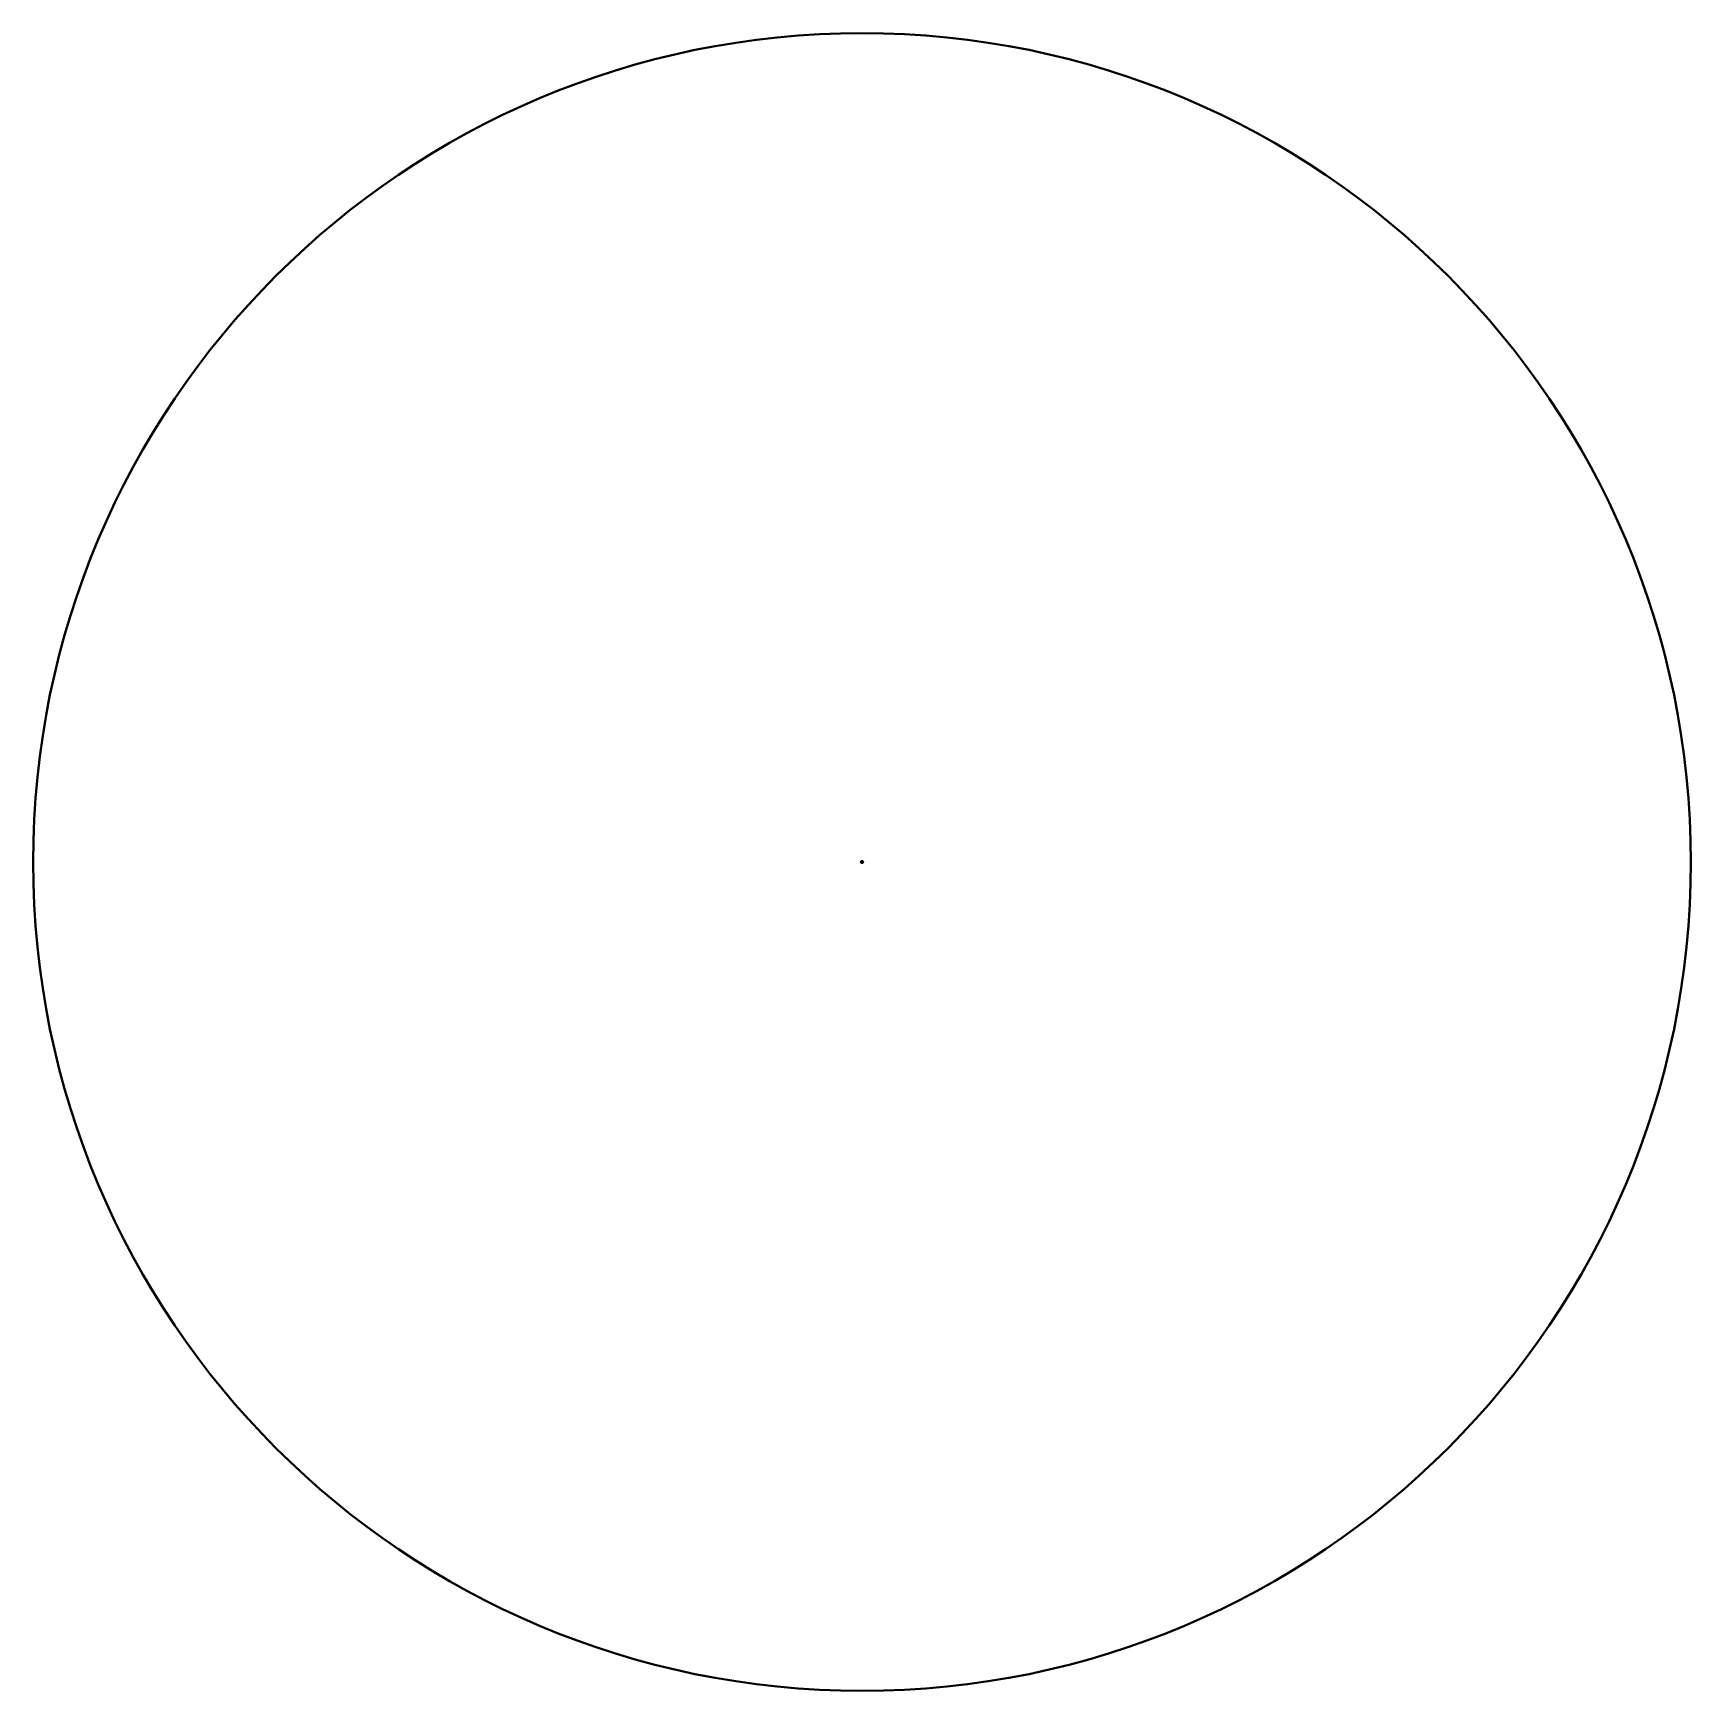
# Model space of a CAD drawing. Header units: millimetres. Extents: x -5269381 to 5270666, y -5269691 to 5270355.
import ezdxf

# ---------------------------------------------------------------- set-up
doc = ezdxf.new("R2010")
doc.units = ezdxf.units.MM

msp = doc.modelspace()

# ---------------------------------------------------------------- linework, layer by layer
at = {"color": 7, "linetype": 'Continuous', "lineweight": 40}
for p, q in [((493, 341), (497, 341)), ((493, 340), (493, 325)), ((497, 324), (493, 324)), ((495, 345), (495, 341)), ((497, 341), (495, 341)), ((497, 324), (495, 324)), ((495, 320), (495, 324)), ((497, 349), (497, 341)), ((497, 349), (522, 349)), ((497, 341), (503, 341)), ((497, 335), (497, 336)), ((497, 336), (502, 336)), ((497, 336), (497, 329)), ((501, 335), (497, 335)), ((497, 335), (497, 330)), ((497, 330), (497, 329)), ((497, 330), (501, 330)), ((497, 329), (502, 329)), ((497, 316), (497, 324)), ((497, 324), (503, 324)), ((497, 316), (522, 316)), ((500, 346), (499, 346)), ((499, 346), (499, 344)), ((500, 343), (499, 344)), ((500, 321), (499, 321)), ((499, 321), (499, 319)), ((500, 318), (499, 319)), ((500, 350), (500, 352)), ((500, 346), (501, 346)), ((501, 344), (500, 343)), ((500, 321), (501, 321)), ((501, 319), (500, 318)), ((500, 314), (500, 313)), ((501, 344), (501, 346)), ((501, 335), (502, 336)), ((501, 330), (501, 335)), ((501, 330), (502, 329)), ((501, 319), (501, 321)), ((502, 336), (502, 329)), ((503, 341), (503, 324)), ((517, 361), (512, 353)), ((517, 303), (512, 312)), ((519, 359), (515, 351)), ((515, 341), (522, 341)), ((515, 324), (515, 341)), ((515, 340), (517, 340)), ((515, 332), (517, 332)), ((515, 332), (517, 332)), ((515, 325), (517, 325)), ((515, 324), (522, 324)), ((519, 306), (515, 313)), ((518, 346), (517, 346)), ((517, 346), (517, 344)), ((518, 343), (517, 344)), ((517, 337), (517, 340)), ((517, 337), (517, 340)), ((517, 340), (520, 340)), ((520, 337), (517, 337)), ((520, 335), (517, 335)), ((517, 332), (517, 335)), ((517, 330), (517, 335)), ((517, 330), (517, 332)), ((520, 330), (517, 330)), ((517, 325), (517, 327)), ((520, 327), (517, 327)), ((517, 324), (517, 327)), ((517, 324), (520, 324)), ((517, 321), (517, 319)), ((518, 321), (517, 321)), ((518, 318), (517, 319)), ((518, 346), (520, 346)), ((520, 344), (518, 343)), ((518, 321), (520, 321)), ((520, 319), (518, 318)), ((520, 350), (520, 358)), ((520, 344), (520, 346)), ((522, 340), (520, 340)), ((520, 340), (520, 337)), ((520, 337), (520, 340)), ((520, 335), (520, 332)), ((520, 330), (520, 335)), ((522, 332), (520, 332)), ((520, 332), (520, 330)), ((522, 332), (520, 332)), ((520, 327), (520, 325)), ((520, 324), (520, 327)), ((522, 325), (520, 325)), ((520, 319), (520, 321)), ((520, 314), (520, 306)), ((522, 349), (522, 341)), ((523, 341), (522, 341)), ((522, 341), (522, 341)), ((522, 341), (523, 341)), ((522, 340), (522, 332)), ((522, 325), (522, 340)), ((522, 332), (522, 325)), ((523, 324), (522, 324)), ((522, 316), (522, 324)), ((522, 324), (522, 324)), ((523, 324), (522, 324)), ((523, 371), (523, 341)), ((523, 340), (523, 325)), ((524, 340), (523, 340)), ((523, 325), (524, 325)), ((523, 294), (523, 324)), ((524, 336), (524, 340)), ((524, 325), (524, 329)), ((525, 340), (525, 340)), ((525, 340), (526, 340)), ((525, 338), (525, 339)), ((525, 339), (526, 339)), ((525, 338), (526, 338)), ((525, 326), (526, 326)), ((525, 325), (525, 326)), ((525, 325), (525, 325)), ((525, 325), (526, 325)), ((525, 325), (526, 325)), ((528, 339), (526, 339)), ((526, 339), (526, 338)), ((526, 326), (528, 326)), ((526, 326), (526, 325)), ((530, 344), (528, 340)), ((528, 340), (531, 340)), ((528, 335), (528, 339)), ((528, 337), (528, 337)), ((528, 325), (528, 330)), ((528, 327), (528, 327)), ((528, 325), (531, 325)), ((528, 324), (530, 320)), ((529, 337), (530, 338)), ((530, 337), (529, 337)), ((529, 327), (530, 328)), ((530, 327), (529, 327)), ((537, 355), (530, 355)), ((530, 354), (530, 354)), ((530, 344), (530, 351)), ((530, 351), (530, 351)), ((537, 350), (530, 350)), ((530, 350), (530, 340)), ((531, 338), (530, 338)), ((530, 337), (531, 337)), ((531, 328), (530, 328)), ((530, 327), (531, 327)), ((530, 324), (530, 314)), ((530, 313), (530, 320)), ((537, 314), (530, 314)), ((530, 313), (530, 313)), ((530, 310), (530, 310)), ((537, 309), (530, 309)), ((531, 337), (531, 338)), ((531, 337), (531, 337)), ((531, 327), (531, 328)), ((531, 327), (531, 327)), ((532, 338), (532, 326)), ((535, 339), (536, 339)), ((535, 339), (535, 325)), ((535, 325), (536, 325)), ((538, 352), (537, 350)), ((537, 314), (538, 313)), ((542, 357), (548, 356)), ((543, 347), (544, 348)), ((544, 346), (543, 347)), ((543, 318), (544, 319)), ((544, 316), (543, 318)), ((546, 348), (544, 348)), ((544, 346), (546, 346)), ((546, 319), (544, 319)), ((544, 316), (546, 316)), ((544, 306), (545, 309)), ((549, 357), (545, 363)), ((545, 310), (545, 309)), ((551, 297), (545, 300)), ((546, 367), (550, 366)), ((546, 347), (546, 348)), ((546, 347), (546, 346)), ((546, 318), (546, 319)), ((546, 318), (546, 316)), ((546, 305), (546, 307)), ((547, 327), (547, 337)), ((547, 337), (550, 337)), ((550, 327), (547, 327)), ((547, 304), (549, 305)), ((547, 294), (551, 296)), ((551, 367), (548, 373)), ((551, 358), (548, 363)), ((550, 309), (548, 310)), ((548, 310), (548, 310)), ((550, 307), (548, 308)), ((549, 376), (557, 373)), ((549, 364), (553, 363)), ((549, 303), (552, 304)), ((553, 299), (549, 301)), ((556, 289), (549, 291)), ((552, 385), (550, 386)), ((550, 337), (550, 327)), ((552, 280), (550, 279)), ((556, 287), (551, 284)), ((552, 381), (559, 377)), ((554, 367), (552, 371)), ((552, 294), (556, 295)), ((557, 291), (552, 292)), ((553, 373), (556, 371)), ((557, 285), (554, 284)), ((555, 382), (558, 380)), ((557, 280), (558, 284)), ((559, 381), (558, 386)), ((559, 277), (558, 276)), ((559, 281), (559, 282)), ((560, 390), (563, 390)), ((560, 388), (563, 388)), ((560, 384), (560, 387)), ((561, 280), (560, 279)), ((560, 274), (561, 276)), ((564, 378), (562, 379)), ((564, 287), (562, 286)), ((563, 271), (562, 270)), ((563, 275), (563, 276)), ((564, 391), (564, 394)), ((565, 334), (564, 334)), ((565, 331), (564, 331)), ((565, 274), (564, 274)), ((566, 392), (565, 396)), ((565, 268), (565, 270)), ((566, 397), (570, 398)), ((567, 351), (566, 351)), ((567, 314), (566, 313)), ((568, 265), (566, 264)), ((568, 354), (567, 354)), ((568, 311), (567, 310)), ((567, 268), (567, 271)), ((568, 399), (573, 400)), ((570, 268), (568, 267)), ((569, 260), (570, 264)), ((571, 262), (572, 265)), ((574, 258), (571, 256)), ((573, 401), (573, 405)), ((574, 370), (573, 371)), ((574, 295), (573, 294)), ((575, 263), (573, 261)), ((575, 403), (575, 406)), ((576, 373), (575, 373)), ((576, 292), (575, 292)), ((575, 253), (575, 257)), ((576, 407), (581, 407)), ((584, 253), (577, 248)), ((578, 409), (583, 409)), ((578, 254), (579, 259)), ((583, 256), (579, 253)), ((584, 410), (584, 414)), ((585, 252), (593, 230)), ((586, 411), (586, 414)), ((586, 386), (586, 387)), ((586, 278), (586, 278)), ((587, 415), (592, 415)), ((588, 389), (588, 389)), ((588, 276), (588, 275)), ((589, 251), (595, 232)), ((590, 417), (595, 417)), ((596, 418), (596, 422)), ((597, 232), (601, 246)), ((598, 419), (598, 421)), ((598, 223), (602, 237)), ((599, 422), (603, 421)), ((599, 404), (602, 406)), ((599, 404), (605, 395)), ((600, 397), (599, 398)), ((599, 260), (605, 270)), ((600, 267), (599, 266)), ((602, 259), (599, 260)), ((602, 424), (606, 423)), ((602, 406), (607, 396)), ((602, 259), (607, 268)), ((610, 217), (604, 237)), ((605, 395), (607, 396)), ((605, 270), (606, 273)), ((607, 268), (605, 270)), ((611, 224), (605, 243)), ((606, 392), (609, 393)), ((606, 392), (631, 350)), ((606, 273), (631, 315)), ((609, 271), (606, 273)), ((608, 402), (607, 403)), ((607, 268), (609, 271)), ((608, 263), (607, 262)), ((608, 424), (608, 427)), ((609, 393), (633, 351)), ((609, 271), (633, 313)), ((610, 424), (610, 426)), ((612, 427), (614, 425)), ((613, 428), (614, 428)), ((613, 241), (613, 224)), ((615, 425), (614, 425)), ((616, 228), (616, 222)), ((617, 243), (617, 239)), ((617, 239), (634, 239)), ((622, 228), (617, 234)), ((621, 221), (617, 215)), ((626, 236), (618, 236)), ((620, 225), (618, 228)), ((620, 224), (618, 221)), ((620, 245), (620, 243)), ((621, 430), (621, 428)), ((621, 430), (622, 430)), ((621, 428), (622, 427)), ((623, 430), (622, 430)), ((623, 428), (622, 427)), ((623, 430), (623, 428)), ((623, 249), (623, 243)), ((623, 249), (623, 243)), ((623, 249), (623, 249)), ((623, 243), (623, 245)), ((623, 245), (623, 245)), ((630, 243), (623, 243)), ((635, 243), (623, 243)), ((623, 243), (623, 243)), ((625, 231), (623, 228)), ((626, 216), (623, 221)), ((624, 322), (624, 322)), ((626, 227), (624, 225)), ((626, 221), (624, 224)), ((626, 325), (625, 323)), ((626, 322), (625, 323)), ((628, 325), (626, 325)), ((628, 322), (626, 322)), ((626, 209), (626, 234)), ((626, 234), (634, 234)), ((626, 216), (626, 216)), ((626, 209), (634, 209)), ((628, 343), (627, 343)), ((628, 343), (628, 342)), ((628, 325), (628, 323)), ((628, 322), (628, 323)), ((632, 409), (629, 410)), ((632, 254), (629, 255)), ((629, 231), (629, 232)), ((631, 232), (629, 232)), ((629, 231), (629, 230)), ((629, 230), (631, 230)), ((631, 214), (629, 214)), ((629, 213), (629, 214)), ((629, 213), (629, 211)), ((629, 211), (631, 211)), ((630, 411), (632, 410)), ((630, 256), (632, 254)), ((630, 243), (635, 241)), ((631, 350), (633, 351)), ((631, 350), (631, 350)), ((633, 313), (631, 315)), ((631, 315), (631, 315)), ((631, 232), (631, 231)), ((631, 231), (631, 230)), ((631, 214), (631, 213)), ((631, 213), (631, 211)), ((632, 331), (634, 330)), ((635, 437), (633, 434)), ((633, 434), (633, 427)), ((635, 425), (633, 427)), ((633, 351), (633, 351)), ((633, 331), (633, 331)), ((633, 313), (633, 313)), ((634, 237), (634, 239)), ((634, 235), (634, 236)), ((634, 234), (634, 235)), ((634, 228), (634, 234)), ((637, 232), (634, 232)), ((634, 230), (634, 232)), ((637, 230), (634, 230)), ((651, 228), (634, 228)), ((634, 209), (634, 216)), ((634, 216), (651, 216)), ((634, 206), (634, 209)), ((649, 425), (635, 425)), ((637, 420), (635, 420)), ((635, 420), (635, 418)), ((635, 410), (635, 410)), ((635, 410), (637, 410)), ((635, 247), (635, 243)), ((635, 247), (635, 246)), ((637, 246), (635, 246)), ((635, 243), (635, 244)), ((635, 240), (635, 243)), ((635, 243), (635, 243)), ((640, 240), (635, 240)), ((635, 238), (635, 238)), ((636, 238), (635, 238)), ((635, 238), (635, 238)), ((635, 238), (636, 238)), ((635, 238), (635, 238)), ((635, 237), (635, 236)), ((639, 237), (635, 237)), ((635, 236), (650, 236)), ((650, 235), (635, 235)), ((635, 234), (635, 232)), ((635, 234), (642, 234)), ((635, 232), (637, 232)), ((635, 228), (635, 230)), ((637, 230), (635, 230)), ((635, 206), (650, 206)), ((637, 340), (636, 340)), ((648, 245), (636, 245)), ((636, 240), (636, 238)), ((636, 238), (636, 238)), ((637, 440), (637, 439)), ((637, 425), (637, 425)), ((637, 423), (637, 420)), ((637, 420), (638, 420)), ((637, 418), (637, 420)), ((637, 418), (647, 418)), ((637, 416), (637, 418)), ((637, 413), (637, 410)), ((637, 257), (637, 251)), ((637, 248), (637, 246)), ((637, 246), (647, 246)), ((637, 246), (637, 246)), ((637, 246), (647, 246)), ((637, 240), (637, 240)), ((637, 232), (637, 230)), ((638, 420), (642, 420)), ((639, 324), (639, 323)), ((640, 213), (639, 214)), ((639, 214), (646, 214)), ((639, 209), (639, 214)), ((640, 210), (639, 209)), ((639, 209), (646, 209)), ((640, 232), (642, 232)), ((640, 232), (640, 230)), ((645, 232), (640, 232)), ((642, 230), (640, 230)), ((645, 230), (640, 230)), ((645, 213), (640, 213)), ((640, 213), (640, 210)), ((640, 210), (645, 210)), ((641, 410), (641, 411)), ((642, 352), (641, 350)), ((642, 349), (641, 350)), ((641, 254), (641, 253)), ((642, 420), (647, 420)), ((642, 354), (642, 353)), ((643, 352), (642, 352)), ((643, 349), (642, 349)), ((642, 234), (642, 232)), ((642, 228), (642, 230)), ((643, 352), (644, 350)), ((643, 349), (644, 350)), ((643, 234), (643, 232)), ((643, 234), (650, 234)), ((643, 232), (645, 232)), ((643, 228), (643, 230)), ((645, 230), (643, 230)), ((644, 410), (644, 411)), ((644, 254), (644, 253)), ((647, 341), (645, 341)), ((650, 240), (645, 240)), ((645, 232), (645, 230)), ((645, 213), (646, 214)), ((645, 210), (645, 213)), ((645, 210), (646, 209)), ((646, 341), (646, 341)), ((650, 237), (646, 237)), ((646, 209), (646, 214)), ((647, 439), (647, 440)), ((647, 425), (647, 425)), ((647, 420), (647, 423)), ((647, 420), (647, 420)), ((647, 418), (647, 420)), ((649, 420), (647, 420)), ((647, 418), (647, 416)), ((647, 413), (647, 410)), ((649, 410), (647, 410)), ((647, 257), (647, 251)), ((647, 246), (647, 248)), ((647, 246), (647, 246)), ((649, 246), (647, 246)), ((647, 240), (647, 240)), ((648, 324), (648, 326)), ((648, 324), (648, 325)), ((648, 238), (648, 238)), ((649, 238), (648, 238)), ((648, 238), (649, 238)), ((648, 232), (648, 230)), ((648, 232), (650, 232)), ((650, 232), (648, 232)), ((650, 230), (648, 230)), ((650, 230), (648, 230)), ((652, 434), (649, 437)), ((652, 427), (649, 425)), ((649, 420), (649, 418)), ((649, 410), (649, 410)), ((649, 247), (649, 246)), ((649, 243), (649, 244)), ((650, 243), (649, 243)), ((649, 238), (649, 240)), ((649, 238), (649, 238)), ((650, 247), (650, 243)), ((650, 241), (654, 243)), ((650, 240), (650, 243)), ((650, 243), (662, 243)), ((650, 238), (650, 238)), ((650, 238), (650, 238)), ((650, 236), (650, 237)), ((650, 234), (650, 232)), ((650, 230), (650, 232)), ((650, 228), (650, 230)), ((651, 333), (652, 334)), ((651, 313), (653, 314)), ((651, 239), (651, 237)), ((651, 239), (667, 239)), ((651, 236), (651, 235)), ((651, 235), (651, 234)), ((659, 234), (651, 234)), ((651, 228), (651, 234)), ((651, 209), (651, 216)), ((659, 209), (651, 209)), ((651, 209), (651, 206)), ((652, 427), (652, 434)), ((676, 393), (652, 351)), ((652, 351), (654, 350)), ((652, 351), (652, 351)), ((654, 315), (652, 313)), ((676, 271), (652, 313)), ((652, 313), (652, 313)), ((653, 411), (656, 410)), ((655, 409), (653, 410)), ((653, 256), (656, 254)), ((655, 254), (653, 255)), ((653, 231), (654, 232)), ((653, 231), (654, 230)), ((653, 213), (654, 214)), ((653, 213), (654, 211)), ((679, 392), (654, 350)), ((654, 350), (654, 350)), ((679, 273), (654, 315)), ((654, 315), (654, 315)), ((661, 243), (654, 243)), ((656, 232), (654, 232)), ((654, 230), (656, 230)), ((656, 214), (654, 214)), ((654, 211), (656, 211)), ((656, 232), (656, 231)), ((656, 231), (656, 230)), ((656, 214), (656, 213)), ((656, 213), (656, 211)), ((657, 325), (657, 323)), ((659, 325), (657, 325)), ((657, 322), (657, 323)), ((659, 322), (657, 322)), ((659, 340), (659, 340)), ((659, 340), (659, 340)), ((659, 325), (660, 323)), ((659, 322), (660, 323)), ((659, 236), (667, 236)), ((659, 209), (659, 234)), ((659, 227), (660, 225)), ((659, 221), (660, 224)), ((659, 216), (662, 221)), ((659, 216), (659, 216)), ((660, 322), (661, 322)), ((660, 231), (662, 228)), ((661, 322), (661, 322)), ((661, 243), (661, 243)), ((662, 430), (663, 430)), ((662, 430), (662, 428)), ((662, 428), (663, 427)), ((662, 249), (662, 243)), ((662, 249), (662, 243)), ((662, 249), (662, 249)), ((664, 430), (663, 430)), ((664, 428), (663, 427)), ((663, 228), (668, 234)), ((664, 430), (664, 428)), ((664, 243), (664, 245)), ((664, 221), (668, 215)), ((665, 225), (667, 228)), ((665, 224), (667, 221)), ((667, 243), (667, 239)), ((669, 228), (669, 222)), ((670, 425), (671, 425)), ((672, 428), (671, 428)), ((673, 427), (671, 425)), ((672, 241), (672, 224)), ((674, 224), (680, 243)), ((675, 424), (675, 426)), ((675, 217), (681, 237)), ((678, 396), (676, 393)), ((676, 393), (679, 392)), ((679, 273), (676, 271)), ((677, 424), (677, 427)), ((677, 402), (678, 403)), ((677, 263), (678, 262)), ((683, 406), (678, 396)), ((678, 396), (680, 395)), ((680, 270), (678, 268)), ((683, 259), (678, 268)), ((683, 424), (679, 423)), ((680, 395), (679, 392)), ((686, 404), (680, 395)), ((686, 260), (680, 270)), ((686, 422), (682, 421)), ((683, 406), (686, 404)), ((686, 260), (683, 259)), ((687, 223), (683, 237)), ((688, 232), (684, 246)), ((685, 397), (686, 398)), ((685, 267), (686, 266)), ((687, 419), (687, 421)), ((689, 418), (689, 422)), ((696, 251), (689, 232)), ((695, 417), (690, 417)), ((700, 252), (692, 230)), ((698, 415), (693, 415)), ((697, 389), (697, 389)), ((697, 276), (697, 275)), ((699, 411), (699, 414)), ((699, 386), (699, 387)), ((699, 278), (699, 278)), ((701, 410), (701, 414)), ((701, 253), (708, 248)), ((707, 409), (702, 409)), ((702, 256), (706, 253)), ((708, 407), (704, 407)), ((707, 254), (706, 259)), ((709, 403), (709, 406)), ((709, 373), (710, 373)), ((709, 292), (710, 292)), ((710, 263), (712, 261)), ((710, 253), (710, 257)), ((711, 401), (711, 405)), ((711, 370), (712, 371)), ((711, 295), (712, 294)), ((711, 258), (714, 256)), ((717, 399), (712, 400)), ((713, 262), (713, 265)), ((719, 397), (715, 398)), ((715, 268), (717, 267)), ((716, 260), (715, 264)), ((717, 354), (718, 354)), ((717, 311), (718, 310)), ((717, 265), (719, 264)), ((718, 351), (719, 351)), ((718, 314), (719, 313)), ((718, 268), (718, 271)), ((719, 392), (720, 396)), ((720, 334), (721, 334)), ((720, 331), (721, 331)), ((720, 274), (721, 274)), ((720, 268), (720, 270)), ((721, 391), (721, 394)), ((721, 378), (723, 379)), ((721, 287), (723, 286)), ((721, 271), (723, 270)), ((725, 390), (722, 390)), ((724, 388), (722, 388)), ((722, 275), (722, 276)), ((724, 280), (725, 279)), ((725, 274), (724, 276)), ((725, 384), (725, 387)), ((726, 381), (727, 386)), ((733, 381), (726, 377)), ((726, 281), (726, 282)), ((726, 277), (727, 276)), ((730, 382), (727, 380)), ((728, 280), (727, 284)), ((736, 376), (728, 373)), ((728, 291), (733, 292)), ((728, 285), (731, 284)), ((732, 373), (729, 371)), ((733, 294), (729, 295)), ((729, 289), (736, 291)), ((729, 287), (733, 284)), ((731, 367), (733, 371)), ((731, 299), (736, 301)), ((736, 364), (732, 363)), ((733, 385), (735, 386)), ((736, 303), (733, 304)), ((733, 280), (735, 279)), ((734, 367), (737, 373)), ((734, 358), (737, 363)), ((734, 297), (739, 300)), ((738, 294), (734, 296)), ((739, 367), (735, 366)), ((735, 309), (737, 310)), ((735, 307), (737, 308)), ((736, 357), (740, 363)), ((738, 304), (736, 305)), ((743, 357), (737, 356)), ((737, 337), (740, 337)), ((737, 327), (737, 337)), ((740, 327), (737, 327)), ((737, 310), (737, 310)), ((739, 305), (738, 307)), ((741, 348), (739, 348)), ((739, 347), (739, 348)), ((739, 346), (739, 347)), ((739, 346), (741, 346)), ((739, 318), (739, 319)), ((741, 319), (739, 319)), ((739, 316), (739, 318)), ((739, 316), (741, 316)), ((740, 337), (740, 327)), ((740, 310), (740, 309)), ((741, 306), (740, 309)), ((742, 347), (741, 348)), ((742, 347), (741, 346)), ((742, 318), (741, 319)), ((742, 318), (741, 316)), ((752, 339), (749, 339)), ((752, 325), (749, 325)), ((752, 325), (752, 339)), ((755, 339), (752, 339)), ((755, 337), (752, 337)), ((755, 327), (752, 327)), ((755, 325), (752, 325)), ((755, 339), (755, 339)), ((755, 337), (755, 337)), ((755, 332), (755, 337)), ((755, 327), (755, 332)), ((755, 327), (755, 327)), ((755, 325), (755, 326)), ((763, 337), (757, 337)), ((757, 327), (763, 327)), ((759, 340), (759, 371)), ((759, 340), (760, 340)), ((759, 294), (759, 325)), ((759, 325), (760, 325)), ((760, 345), (760, 338)), ((760, 338), (763, 338)), ((760, 326), (760, 320)), ((763, 326), (760, 326)), ((761, 347), (764, 347)), ((764, 346), (761, 346)), ((761, 318), (764, 318)), ((764, 318), (761, 318)), ((762, 359), (762, 363)), ((762, 352), (762, 355)), ((762, 313), (762, 310)), ((762, 306), (762, 302)), ((763, 358), (767, 358)), ((763, 356), (767, 356)), ((766, 344), (763, 341)), ((763, 309), (767, 309)), ((763, 307), (767, 307)), ((773, 348), (766, 348)), ((766, 344), (773, 344)), ((773, 321), (766, 321)), ((773, 317), (766, 317)), ((767, 358), (767, 362)), ((767, 351), (767, 356)), ((767, 313), (767, 309)), ((767, 307), (767, 303)), ((769, 358), (769, 362)), ((769, 358), (771, 358)), ((769, 356), (772, 356)), ((769, 350), (769, 356)), ((769, 315), (769, 309)), ((769, 309), (772, 309)), ((769, 307), (771, 307)), ((769, 307), (769, 303)), ((772, 349), (770, 349)), ((772, 316), (770, 316)), ((773, 376), (773, 377)), ((773, 344), (775, 341)), ((773, 288), (773, 288)), ((775, 352), (776, 352)), ((774, 347), (778, 347)), ((778, 346), (774, 346)), ((775, 338), (776, 338)), ((776, 326), (775, 326)), ((778, 318), (774, 318)), ((774, 318), (778, 318)), ((775, 313), (776, 312)), ((776, 338), (776, 326)), ((779, 347), (779, 318)), ((781, 318), (781, 347))]:
    msp.add_line(p, q, dxfattribs=at)
at = {"color": 8, "linetype": 'Continuous', "lineweight": 40}
for p, q in [((503, 340), (493, 340)), ((493, 325), (503, 325)), ((522, 340), (522, 340)), ((522, 325), (522, 325)), ((635, 235), (635, 234)), ((635, 216), (635, 206)), ((650, 234), (650, 235)), ((650, 206), (650, 216))]:
    msp.add_line(p, q, dxfattribs=at)
at = {"color": 7, "linetype": 'Continuous', "lineweight": 40, "flags": 128}
for points in [[(493, 340), (493, 340), (493, 340), (493, 340), (493, 341), (493, 341), (493, 341), (493, 341), (493, 341)], [(493, 324), (493, 324), (493, 324), (493, 324), (493, 324), (493, 324), (493, 324), (493, 325), (493, 325)], [(499, 349), (498, 349), (498, 349)], [(499, 315), (498, 316), (498, 316)], [(507, 295), (507, 297), (507, 298)], [(522, 340), (522, 340), (522, 340), (522, 340), (522, 341), (522, 341), (522, 341), (522, 341), (522, 341)], [(523, 340), (523, 340), (523, 340), (523, 340), (523, 340), (523, 340), (523, 340), (523, 340), (522, 340)], [(523, 325), (523, 325), (523, 325), (523, 325), (523, 325), (523, 325), (523, 325), (523, 325), (522, 325)], [(522, 324), (522, 324), (522, 324), (522, 324), (522, 324), (522, 324), (522, 324), (522, 325), (522, 325)], [(523, 341), (524, 341), (524, 341), (524, 341), (524, 341), (524, 341), (524, 341), (524, 341), (524, 341)], [(524, 324), (524, 324), (524, 324), (524, 324), (524, 324), (524, 324), (524, 324), (524, 324), (523, 324)], [(525, 340), (525, 340), (525, 340), (525, 340), (525, 340), (525, 340), (525, 340), (524, 340), (524, 340)], [(524, 325), (524, 325), (525, 325), (525, 325), (525, 325), (525, 325), (525, 325), (525, 325), (525, 325)], [(526, 340), (526, 340), (526, 340), (526, 340), (526, 340), (526, 340), (526, 340), (526, 339), (526, 339)], [(526, 338), (526, 337), (526, 336), (526, 334), (526, 332), (526, 331), (526, 329), (526, 328), (526, 326)], [(526, 325), (526, 325), (526, 325), (526, 325), (526, 325), (526, 325), (526, 325), (526, 325), (526, 325)], [(528, 339), (528, 338), (528, 338), (528, 337), (528, 336), (528, 335), (528, 334), (528, 332)], [(528, 335), (528, 334), (528, 332)], [(528, 332), (528, 331), (528, 330), (528, 328), (528, 327), (528, 327), (528, 326), (528, 326)], [(528, 332), (528, 331), (528, 330)], [(530, 350), (530, 351), (530, 352), (530, 353), (530, 354), (530, 355), (530, 355), (530, 355), (530, 355)], [(530, 351), (530, 352), (530, 353), (530, 354), (530, 354), (530, 354)], [(530, 309), (530, 309), (530, 310), (530, 310), (530, 311), (530, 312), (530, 312), (530, 313), (530, 314)], [(530, 310), (530, 310), (530, 311), (530, 311), (530, 312), (530, 313)], [(605, 395), (605, 395), (605, 395), (605, 394), (605, 394), (605, 394), (606, 393), (606, 393), (606, 392)], [(607, 396), (607, 396), (607, 396), (608, 396), (608, 396), (608, 395), (608, 395), (609, 394), (609, 393)], [(613, 430), (614, 430), (614, 430)], [(623, 245), (622, 245), (621, 245), (621, 245), (620, 245), (620, 245)], [(623, 243), (622, 243), (621, 243), (621, 243), (620, 243), (620, 243)], [(652, 434), (652, 434), (650, 434), (648, 434), (646, 434), (645, 434), (642, 434), (640, 434), (638, 434), (637, 434), (635, 434), (633, 434), (633, 434)], [(652, 433), (652, 433), (650, 433), (648, 433), (646, 433), (645, 433), (642, 433), (640, 433), (638, 433), (637, 433), (635, 433), (633, 433), (633, 433)], [(633, 433), (633, 433), (635, 433), (637, 433), (638, 433), (640, 433), (642, 433), (645, 433), (646, 433), (648, 433), (650, 433), (652, 433), (652, 433)], [(633, 428), (633, 428), (635, 428), (637, 428), (638, 428), (640, 428), (642, 428), (645, 428), (646, 428), (648, 428), (650, 428), (652, 428), (652, 428)], [(634, 236), (634, 236), (634, 237), (634, 237), (634, 237), (634, 237), (634, 237), (634, 237), (634, 237)], [(635, 235), (635, 235), (635, 235), (634, 235), (634, 235), (634, 235), (634, 235), (634, 235), (634, 235)], [(635, 206), (635, 206), (635, 206), (634, 206), (634, 206), (634, 206), (634, 206), (634, 206), (634, 206)], [(649, 437), (649, 437), (648, 437), (646, 437), (644, 437), (642, 437), (641, 437), (639, 437), (637, 437), (636, 437), (635, 437)], [(635, 425), (636, 425), (637, 425), (639, 425), (641, 425), (642, 425)], [(635, 238), (635, 238), (635, 238), (635, 238), (635, 238), (635, 238), (635, 237), (635, 237), (635, 237)], [(635, 238), (635, 238), (635, 238), (635, 238), (635, 238), (635, 238), (635, 238), (635, 238), (635, 238)], [(635, 236), (635, 236), (635, 236), (635, 236), (635, 236), (635, 235), (635, 235), (635, 235), (635, 235)], [(636, 240), (636, 240), (637, 240), (638, 240), (639, 240), (640, 240), (641, 240), (642, 240)], [(636, 238), (638, 238), (639, 238), (641, 238), (642, 238), (644, 238), (646, 238), (647, 238), (648, 238)], [(637, 440), (637, 440), (638, 440), (638, 440), (639, 440), (640, 440), (641, 440), (642, 440)], [(639, 422), (639, 422), (639, 422), (639, 422), (639, 422), (639, 422), (639, 422), (639, 422), (639, 422)], [(640, 240), (641, 240), (642, 240)], [(642, 440), (644, 440), (645, 440), (646, 440), (647, 440), (647, 440), (647, 440), (647, 440)], [(642, 425), (644, 425), (646, 425), (648, 425), (649, 425), (650, 425)], [(642, 240), (644, 240), (645, 240), (646, 240), (647, 240), (648, 240), (649, 240), (649, 240)], [(642, 240), (644, 240), (645, 240)], [(646, 422), (646, 422), (646, 422), (646, 422), (646, 422), (646, 422), (646, 422), (646, 422), (646, 422)], [(648, 323), (649, 324), (651, 326)], [(649, 238), (650, 238), (650, 238), (650, 238), (650, 238), (650, 238), (650, 238), (650, 238), (650, 238)], [(650, 237), (650, 237), (650, 237), (650, 238), (650, 238), (650, 238), (650, 238), (650, 238), (650, 238)], [(650, 236), (650, 236), (650, 236), (650, 236), (650, 236), (650, 235), (650, 235), (650, 235), (650, 235)], [(651, 235), (651, 235), (651, 235), (651, 235), (651, 235), (651, 235), (650, 235), (650, 235), (650, 235)], [(651, 206), (651, 206), (651, 206), (651, 206), (651, 206), (651, 206), (650, 206), (650, 206), (650, 206)], [(651, 237), (651, 237), (651, 237), (651, 237), (651, 237), (651, 237), (651, 237), (651, 236), (651, 236)], [(660, 340), (660, 341), (661, 341)], [(660, 340), (661, 341), (661, 341)], [(664, 243), (664, 243), (664, 243), (663, 243), (662, 243), (661, 243)], [(664, 245), (664, 245), (664, 245), (663, 245), (662, 245), (662, 245)], [(662, 243), (662, 243), (662, 243), (662, 243), (662, 243), (662, 243), (662, 243), (662, 243), (662, 243)], [(672, 430), (671, 430), (671, 430)], [(678, 268), (678, 268), (678, 269), (677, 269), (677, 269), (677, 270), (677, 270), (676, 271), (676, 271)], [(680, 270), (680, 270), (680, 270), (680, 270), (680, 271), (680, 271), (679, 272), (679, 272), (679, 273)], [(763, 341), (763, 341), (763, 339), (763, 338), (763, 336), (763, 334), (763, 332), (763, 330), (763, 329), (763, 327), (763, 325), (763, 324), (763, 323)], [(766, 344), (766, 343), (766, 342), (766, 340), (766, 338), (766, 336), (766, 334), (766, 332), (766, 330), (766, 328), (766, 326), (766, 325), (766, 323), (766, 322), (766, 321)], [(767, 321), (767, 322), (767, 323), (767, 325), (767, 326), (767, 328), (767, 330), (767, 332), (767, 334), (767, 336), (767, 338), (767, 340), (767, 342), (767, 343), (767, 344)], [(767, 344), (767, 343), (767, 342), (767, 340), (767, 338), (767, 336), (767, 334), (767, 332), (767, 330), (767, 328), (767, 326), (767, 325), (767, 323), (767, 322), (767, 321)], [(773, 321), (773, 322), (773, 323), (773, 325), (773, 326), (773, 328), (773, 330), (773, 332), (773, 334), (773, 336), (773, 338), (773, 340), (773, 342), (773, 343), (773, 344)], [(775, 323), (775, 324), (775, 325), (775, 327), (775, 329), (775, 330), (775, 332), (775, 334), (775, 336), (775, 338), (775, 339), (775, 341), (775, 341)]]:
    msp.add_lwpolyline(points, dxfattribs=at)
at = {"color": 8, "linetype": 'Continuous', "lineweight": 40, "flags": 128}
for points in [[(757, 337), (757, 337), (757, 337), (757, 336), (757, 336)], [(757, 329), (757, 328), (757, 328), (757, 327), (757, 327)]]:
    msp.add_lwpolyline(points, dxfattribs=at)
at = {"color": 3, "lineweight": 40}
msp.add_circle((642, 332), 5270023, dxfattribs=at)
at = {"color": 7, "linetype": 'Continuous', "lineweight": 40}
for centre, radius in [((503, 360), 7.5), ((503, 305), 7.5), ((500, 345), 2.75), ((500, 345), 2.45), ((500, 320), 2.75), ((500, 320), 2.45), ((503, 360), 3), ((503, 305), 3), ((515, 371), 7.5), ((515, 294), 7.5), ((515, 371), 3), ((515, 294), 3), ((518, 345), 2.75), ((518, 345), 2.45), ((518, 320), 2.75), ((518, 320), 2.45), ((530, 337), 1.7), ((530, 337), 1.9), ((530, 327), 1.7), ((530, 327), 1.9), ((545, 347), 2.75), ((545, 347), 2.45), ((545, 318), 2.45), ((545, 318), 2.75), ((642, 332), 73), ((622, 429), 2.75), ((622, 429), 2.45), ((627, 323), 2.45), ((627, 323), 2.75), ((630, 231), 2.75), ((630, 213), 2.75), ((631, 410), 2.8), ((631, 255), 2.8), ((630, 231), 2.45), ((630, 213), 2.45), ((642, 332), 9), ((642, 332), 8.18), ((642, 332), 8.95), ((642, 332), 7.3), ((637, 243), 1), ((642, 350), 2.45), ((642, 350), 2.75), ((647, 243), 1), ((654, 410), 2.8), ((654, 255), 2.8), ((655, 231), 2.45), ((655, 231), 2.75), ((655, 213), 2.45), ((655, 213), 2.75), ((658, 323), 2.75), ((658, 323), 2.45), ((663, 429), 2.75), ((663, 429), 2.45), ((740, 347), 2.75), ((740, 318), 2.75), ((740, 347), 2.45), ((740, 318), 2.45), ((767, 371), 7.5), ((763, 347), 2.8), ((763, 318), 2.8), ((768, 294), 7.5), ((767, 371), 3), ((768, 294), 3), ((780, 360), 7.5), ((780, 305), 7.5), ((776, 347), 2.8), ((776, 318), 2.8), ((780, 360), 3), ((780, 305), 3)]:
    msp.add_circle(centre, radius, dxfattribs=at)
at = {"color": 4, "lineweight": 200}
msp.add_circle((642, 332), 99.1, dxfattribs=at)
at = {"color": 6, "lineweight": 200}
msp.add_circle((642, 332), 78.4, dxfattribs=at)
at = {"color": 7, "linetype": 'Continuous', "lineweight": 40}
for centre, radius, start, end in [((503, 360), 9, 57.3030261, 180), ((503, 360), 9, 180, 250.5287794), ((503, 305), 9, 109.4712206, 180), ((503, 305), 9, 180, 302.6969739), ((503, 360), 8, 63.6725032, 243.6122), ((500, 345), 4.5, 136.2382573, 180), ((500, 320), 4.5, 180, 223.7617427), ((503, 305), 8, 116.3878, 296.3274968), ((499, 352), 1, 0, 63.6122), ((499, 350), 1, 280.4756817, 0), ((500, 345), 1.28, 120, 180), ((500, 345), 1.28, 60, 120), ((500, 345), 1.28, 180, 240), ((500, 345), 1.28, 240, 300), ((500, 320), 1.28, 120, 180), ((500, 320), 1.28, 60, 120), ((500, 320), 1.28, 180, 240), ((500, 320), 1.28, 240, 300), ((499, 314), 1, 0, 79.5243183), ((499, 313), 1, 296.3878, 0), ((500, 345), 1.28, 360, 60), ((500, 345), 1.28, 300, 360), ((500, 320), 1.28, 0, 60), ((500, 320), 1.28, 300, 0), ((515, 371), 9, 332.7339555, 180), ((515, 371), 9, 180, 205.3925283), ((507, 368), 1, 243.6725032, 19.0230512), ((509, 345), 4.75, 55.1903054, 124.8096946), ((509, 320), 4.75, 235.1903054, 304.8096946), ((515, 294), 9, 170.9689329, 27.2660445), ((507, 297), 1, 340.9769488, 116.3274968), ((515, 371), 8, 0, 199.0230512), ((515, 294), 8, 160.9769488, 0), ((509, 354), 1, 135.9918478, 268.5385137), ((509, 311), 1, 91.4614863, 224.0081522), ((503, 360), 9, 309.6223707, 25.3925283), ((503, 360), 8, 315.9918478, 19.0230512), ((509, 345), 7.75, 77.8754189, 88.5385137), ((503, 305), 9, 334.6074717, 50.3776293), ((509, 320), 7.75, 271.4614863, 282.1245811), ((503, 305), 8, 340.9769488, 44.0081522), ((511, 363), 1, 63.6725032, 199.0230512), ((511, 302), 1, 160.9769488, 296.3274968), ((515, 371), 9, 237.3030261, 277.7567385), ((511, 353), 1, 257.8754189, 331.2738693), ((511, 311), 1, 28.7261307, 102.1245811), ((515, 294), 9, 82.2432615, 122.6969739), ((515, 371), 8, 243.6725032, 271.3872615), ((515, 294), 8, 88.6127385, 116.3274968), ((515, 351), 1, 151.2738693, 224.6723197), ((515, 314), 1, 135.3276803, 208.7261307), ((509, 345), 7.75, 35.4450754, 44.6723197), ((509, 320), 7.75, 315.3276803, 324.5549246), ((516, 362), 1, 331.2738693, 91.3872615), ((516, 350), 1, 215.4450754, 292.6902709), ((516, 315), 1, 67.3097291, 144.5549246), ((516, 303), 1, 268.6127385, 28.7261307), ((518, 345), 4.5, 79.5243183, 112.6902709), ((518, 345), 1.28, 120, 180), ((518, 345), 1.28, 180, 240), ((518, 320), 1.28, 120, 180), ((518, 320), 1.28, 180, 240), ((518, 320), 4.5, 247.3097291, 280.4756817), ((518, 345), 1.28, 60, 120), ((518, 345), 1.28, 240, 300), ((518, 320), 1.28, 60, 120), ((518, 320), 1.28, 240, 300), ((519, 358), 1, 360, 151.2738693), ((519, 350), 1, 259.5243183, 0), ((518, 345), 1.28, 0, 60), ((518, 345), 1.28, 300, 0), ((518, 320), 1.28, 0, 60), ((518, 320), 1.28, 300, 0), ((519, 314), 1, 0, 100.4756817), ((519, 306), 1, 208.7261307, 0), ((522, 340), 0.908, 353.5835404, 81.6623137), ((522, 325), 0.908, 278.3367108, 6.4167144), ((523, 340), 0.908, 353.5833012, 81.6628656), ((523, 325), 0.908, 278.3376898, 6.4164057), ((524, 340), 1, 0, 90), ((524, 325), 1, 270, 0), ((530, 339), 2, 154.0809057, 166.6955898), ((530, 339), 2, 166.6955898, 180), ((530, 325), 2, 180, 193.3044102), ((530, 325), 2, 193.3044102, 205.9190943), ((530, 337), 0.773, 150, 210), ((530, 337), 0.773, 90, 150), ((530, 337), 0.773, 210, 270), ((530, 327), 0.773, 150, 210), ((530, 327), 0.772, 90, 150), ((530, 327), 0.773, 210, 270), ((530, 338), 1.92, 0, 79.4967285), ((530, 337), 0.773, 30, 90), ((530, 337), 0.773, 270, 330), ((530, 327), 0.773, 30, 90), ((530, 327), 0.773, 270, 330), ((530, 326), 1.92, 280.5032715, 0), ((530, 337), 0.773, 330, 30), ((530, 327), 0.773, 330, 30), ((642, 332), 107, 171.5, 176.2489991), ((642, 332), 107, 183.7510009, 188.5), ((545, 347), 8.25, 351.5, 171.5), ((545, 347), 8.25, 155.6327185, 171.5), ((545, 318), 8.25, 188.5, 8.5), ((545, 318), 8.25, 188.5, 204.3672815), ((642, 332), 107, 150, 167.7672278), ((642, 332), 107, 192.2327722, 210), ((642, 332), 104, 192.0986226, 194.5678224), ((642, 332), 104, 162.8913182, 165.6906106), ((543, 358), 1, 165.6906106, 256.246889), ((543, 306), 1, 194.5678224, 337.2918848), ((544, 363), 1, 32.9812519, 162.8913182), ((545, 347), 1.28, 150, 210), ((545, 347), 1.28, 90, 150), ((545, 347), 1.28, 210, 270), ((545, 318), 1.28, 90, 150), ((545, 318), 1.28, 150, 210), ((545, 318), 1.28, 210, 270), ((545, 299), 1, 67.5683962, 198.967923), ((642, 332), 104, 198.967923, 201.4557869), ((642, 332), 104, 157.2246634, 159.8289695), ((546, 368), 1, 159.8289695, 257.9812519), ((545, 347), 1.28, 30, 90), ((545, 347), 1.28, 270, 330), ((545, 318), 1.28, 30, 90), ((545, 318), 1.28, 270, 330), ((545, 347), 1.28, 330, 30), ((545, 318), 1.28, 330, 30), ((547, 307), 1, 50.0267398, 157.2918848), ((547, 305), 1, 157.2918848, 287.0415196), ((547, 295), 1, 201.4557869, 292.5683962), ((548, 372), 1, 29.5563579, 157.2246634), ((548, 363), 1, 77.9812519, 212.9812519), ((548, 356), 1, 256.246889, 32.9812519), ((549, 302), 1, 107.0415196, 247.5683962), ((549, 290), 1, 75, 204.4233238), ((642, 332), 104, 204.4233238, 207.3567814), ((642, 332), 104, 152.2256385, 154.2772809), ((550, 377), 1, 154.2772809, 249.1158284), ((549, 306), 1, 287.0415196, 50.0267398), ((551, 380), 1, 60, 152.2256385), ((551, 367), 1, 257.9812519, 29.5563579), ((551, 309), 1, 230.0267398, 14.0027391), ((551, 285), 1, 207.3567814, 300), ((552, 372), 1, 69.1158284, 209.5563579), ((552, 358), 1, 212.9812519, 344.0500681), ((642, 332), 93.5, 192.2953794, 194.0027391), ((551, 296), 1, 292.5683962, 67.5683962), ((642, 332), 105, 105.0304635, 150), ((642, 332), 90.5, 171.5, 188.5), ((553, 303), 1, 18.2542192, 107.0415196), ((553, 293), 1, 112.5683962, 255), ((642, 332), 90.5, 150, 171.5), ((553, 362), 1, 341.5372878, 77.9812519), ((642, 332), 93.5, 161.5372878, 164.0500681), ((642, 332), 90.5, 188.5, 210), ((554, 300), 1, 247.5683962, 20.2918267), ((554, 283), 1, 120, 210), ((642, 332), 102, 148.1215536, 150), ((555, 383), 1, 150, 240), ((555, 368), 0.991, 209.5563579, 338.1559174), ((642, 332), 93.5, 198.2542192, 200.2918267), ((556, 280), 1, 210.2717154, 345.7485553), ((557, 386), 1, 19.5635057, 148.1215536), ((556, 370), 1, 336.2723849, 69.1158284), ((642, 332), 93.5, 156.2723849, 158.1559174), ((556, 294), 1, 23.7810958, 112.5683962), ((556, 288), 1, 300, 75), ((558, 374), 1, 249.1158284, 333.8408852), ((642, 332), 93.5, 203.7810958, 205.5293461), ((557, 292), 1, 255, 25.5293461), ((557, 284), 1, 345.7485553, 120), ((642, 332), 84, 121.0231933, 238.9768067), ((558, 381), 1, 240, 19.5635057), ((559, 276), 1, 120.7485553, 210.9861196), ((642, 332), 102, 142.2113807, 144.4992689), ((560, 391), 1, 144.4992689, 270), ((560, 387), 1, 90, 199.5635057), ((559, 376), 1, 332.425943, 60), ((642, 332), 93.5, 152.425943, 153.8408852), ((560, 282), 1, 31.3808922, 165.7485553), ((560, 280), 1, 165.7485553, 300.7485553), ((560, 276), 1, 349.1274146, 120.7485553), ((559, 274), 1, 211.196065, 349.1274146), ((561, 385), 1, 199.5635057, 327.2197457), ((642, 332), 95.5, 211.3808922, 212.157475), ((561, 281), 1, 300.7485553, 32.157475), ((642, 332), 92.5, 105.2287891, 150), ((563, 394), 1, 9.8226638, 142.2113807), ((642, 332), 95.5, 145.5044336, 147.2197457), ((642, 332), 81, 167.5392518, 177.4607482), ((564, 336), 2, 177.4607482, 270), ((564, 329), 2, 90, 182.5392518), ((642, 332), 81, 182.5392518, 192.4607482), ((642, 332), 92.5, 210, 254.3196499), ((563, 269), 1, 121.7533763, 212.0328304), ((563, 391), 1, 270, 9.8226638), ((563, 387), 1, 325.5044336, 90), ((565, 349), 2, 75, 167.5392518), ((565, 315), 2, 192.4607482, 285), ((564, 276), 1, 35.4961233, 169.1274146), ((564, 274), 1, 169.1274146, 301.7533763), ((564, 270), 1, 349.1274146, 121.7533763), ((564, 268), 1, 212.2743925, 349.1274146), ((566, 396), 1, 99.8226638, 189.8226638), ((642, 332), 81, 152.5392518, 162.4607482), ((567, 356), 2, 162.4607482, 255), ((565, 336), 2, 270, 357.428172), ((565, 329), 2, 2.571828, 90), ((567, 309), 2, 105, 197.5392518), ((642, 332), 81, 197.5392518, 207.4607482), ((642, 332), 95.5, 215.4961233, 216.3338158), ((565, 275), 1, 301.7533763, 36.3338158), ((567, 392), 1, 189.8226638, 321.4393179), ((567, 263), 1, 122.852682, 213.155322), ((642, 332), 102, 133.8539096, 137.7272332), ((568, 400), 1, 137.7272332, 279.8226638), ((566, 349), 2, 347.571828, 75), ((642, 332), 76, 167.571828, 177.428172), ((642, 332), 76, 182.571828, 192.428172), ((566, 316), 2, 285, 12.428172), ((568, 271), 1, 39.666409, 169.1274146), ((568, 268), 1, 169.1274146, 302.852682), ((568, 261), 1, 213.5531082, 349.1274146), ((642, 332), 95.5, 138.159412, 141.4393179), ((568, 356), 2, 255, 342.428172), ((568, 309), 2, 17.571828, 105), ((569, 264), 1, 349.1274146, 122.852682), ((642, 332), 95.5, 219.666409, 220.8503871), ((571, 397), 1, 318.159412, 99.8226638), ((642, 332), 76, 152.571828, 162.428172), ((642, 332), 76, 197.571828, 207.428172), ((569, 269), 1, 302.852682, 40.8503871), ((572, 369), 2, 60, 152.5392518), ((572, 296), 2, 207.4607482, 300), ((572, 262), 1, 169.1274146, 304.1841418), ((572, 255), 1, 124.1841418, 214.6175321), ((572, 405), 1, 0, 133.8539096), ((573, 265), 1, 44.0584816, 169.1274146), ((572, 401), 1, 279.8226638, 0), ((574, 253), 1, 215.2031568, 351.2624643), ((642, 332), 81, 137.5392518, 147.4607482), ((576, 375), 2, 147.4607482, 240), ((573, 368), 2, 332.571828, 60), ((573, 296), 2, 300, 27.428172), ((576, 290), 2, 120, 212.5392518), ((642, 332), 81, 212.5392518, 222.4607482), ((642, 332), 95.5, 224.0584816, 225.513957), ((574, 257), 1, 351.2624643, 124.1841418), ((576, 406), 1, 90, 180), ((576, 403), 1, 180, 313.1318027), ((575, 263), 1, 304.1841418, 45.513957), ((577, 374), 2, 240, 327.428172), ((577, 290), 2, 32.571828, 120), ((578, 410), 1, 129.3977151, 270), ((642, 332), 95.5, 129.8840671, 133.1318027), ((578, 247), 1, 126.1155452, 216.6554232), ((642, 332), 102, 126.2804138, 129.3977151), ((642, 332), 76, 137.571828, 147.428172), ((642, 332), 76, 212.571828, 222.428172), ((579, 254), 1, 171.2624643, 306.1155452), ((580, 259), 1, 49.3359786, 171.2624643), ((642, 332), 95.5, 229.3359786, 231.6213629), ((581, 406), 1, 309.8840671, 90), ((583, 414), 1, 0, 126.2804138), ((583, 410), 1, 270, 0), ((584, 386), 2, 45, 137.5392518), ((584, 279), 2, 222.4607482, 315), ((583, 257), 1, 306.1155452, 51.6213629), ((584, 252), 1, 19.5917606, 126.1155452), ((587, 414), 1, 90, 180), ((587, 411), 1, 180, 305.3016305), ((585, 385), 2, 317.571828, 45), ((585, 280), 2, 315, 42.428172), ((642, 332), 95.5, 121.7417239, 125.3016305), ((589, 391), 2, 132.4607482, 225), ((589, 274), 2, 135, 227.5392518), ((642, 332), 81, 124.719545, 132.4607482), ((590, 390), 2, 225, 312.428172), ((590, 275), 2, 47.571828, 135), ((642, 332), 81, 227.5392518, 235.280455), ((642, 332), 102, 117.9322734, 121.5546048), ((590, 418), 1, 121.5546048, 270), ((590, 252), 1, 56.7614526, 199.5917606), ((642, 332), 95.5, 236.7614526, 243.7468565), ((642, 332), 76, 124.7801918, 132.428172), ((642, 332), 76, 227.571828, 235.2198082), ((592, 230), 1, 223.941932, 19.5917606), ((592, 414), 1, 301.7417239, 90), ((595, 422), 1, 0, 117.9322734), ((595, 418), 1, 270, 0), ((596, 232), 1, 199.5917606, 345.9996031), ((597, 397), 2, 30, 124.719545), ((597, 267), 2, 235.280455, 330), ((599, 421), 1, 78.4728424, 180), ((599, 419), 1, 180, 296.6680361), ((599, 223), 1, 165.9996031, 230.2939262), ((598, 396), 2, 304.7801918, 30), ((598, 268), 2, 330, 55.2198082), ((642, 332), 95.5, 114.051229, 116.6680361), ((600, 246), 1, 345.9996031, 63.7468565), ((642, 332), 102, 110.3939015, 113.7183096), ((602, 425), 1, 113.7183096, 258.4728424), ((642, 332), 84, 93.4124802, 118.9768067), ((642, 332), 84, 241.0231933, 266.5875198), ((603, 237), 1, 17.8323492, 165.9996031), ((603, 420), 1, 294.051229, 78.4728424), ((606, 243), 1, 67.6645164, 197.8323492), ((607, 424), 1, 258.4728424, 348.4728424), ((642, 332), 95.5, 247.6645164, 251.5750517), ((607, 427), 1, 348.4728424, 110.3939015), ((609, 404), 2, 115.280455, 210), ((609, 261), 2, 150, 244.719545), ((642, 332), 81, 103.2165184, 115.280455), ((609, 403), 2, 210, 295.2198082), ((609, 262), 2, 64.7801918, 150), ((642, 332), 81, 244.719545, 256.7834816), ((609, 217), 1, 247.6109271, 17.8323492), ((611, 426), 1, 62.7781031, 168.4728424), ((611, 423), 1, 168.4728424, 289.2670692), ((642, 332), 76, 103.2466734, 115.2198082), ((642, 332), 76, 244.7801918, 256.7533266), ((642, 332), 124, 255, 266.0621301), ((642, 332), 95.5, 107.2089852, 109.2670692), ((612, 224), 1, 197.8323492, 0), ((612, 241), 1, 0, 71.5750517), ((614, 429), 1, 106.5679153, 242.7781031), ((622, 429), 8.25, 102, 282), ((614, 425), 1, 287.2089852, 4.716869), ((617, 228), 1, 33.9533741, 180), ((617, 222), 1, 180, 322.8493333), ((618, 235), 1, 90, 213.9533741), ((618, 214), 1, 142.8493333, 258.1947825), ((642, 332), 122, 258.1947825, 261.447424), ((642, 332), 107, 78, 102), ((619, 224), 1, 322.8493333, 33.9533741), ((622, 429), 1.28, 120.7359692, 180.7359692), ((622, 429), 1.28, 60.7359692, 120.7359692), ((622, 429), 1.28, 180.7359692, 240.7359692), ((622, 429), 1.28, 240.7359692, 300.7359692), ((642, 332), 21, 173.0264128, 266.3727681), ((622, 220), 1, 33.9533741, 142.8493333), ((622, 229), 1, 213.9533741, 322.8493333), ((622, 429), 1.28, 0.7359692, 60.7359692), ((622, 429), 1.28, 300.7359692, 0.7359692), ((631, 410), 7.5, 171.5899219, 210.5735301), ((631, 255), 7.5, 149.4264699, 188.4100781), ((625, 249), 1.14, 42.6724851, 169.6556008), ((642, 332), 90.5, 78, 102), ((624, 409), 2, 6.4502772, 103.2165184), ((624, 255), 2, 256.7834816, 353.5497228), ((625, 224), 1, 142.8493333, 213.9533741), ((625, 213), 1, 261.447424, 354.0515762), ((631, 410), 7.5, 98.5, 143.1630737), ((625, 408), 2, 283.2466734, 15.2812707), ((642, 332), 21, 53.0280772, 146.3756105), ((627, 341), 2.75, 3.1206743, 120.332478), ((625, 256), 2, 344.7187293, 76.7533266), ((631, 255), 7.5, 216.8369263, 261.5), ((625, 232), 1, 322.8493333, 355.5587599), ((631, 410), 4.5, 186.4502772, 195.2812707), ((627, 341), 2.45, 7.2431677, 116.1668348), ((627, 323), 1.28, 90, 150), ((627, 323), 1.28, 150, 210), ((627, 323), 1.28, 210, 270), ((631, 255), 4.5, 164.7187293, 173.5497228), ((626, 235), 1, 332.5343226, 90), ((630, 231), 4.5, 150.0735651, 175.5587599), ((630, 213), 4.5, 150.2281654, 174.0515762), ((631, 410), 7.5, 237.5615584, 278.5), ((627, 341), 1.28, 30, 90), ((642, 332), 15.1, 175.5280881, 264.1887725), ((627, 323), 1.28, 30, 90), ((627, 323), 1.28, 270, 330), ((631, 255), 7.5, 81.5, 122.4384416), ((631, 410), 2.64, 141.2826973, 158.7173027), ((627, 323), 1.28, 330, 30), ((631, 255), 2.64, 141.2826973, 158.7173027), ((631, 410), 1.6, 164.4775122, 315.5224878), ((631, 255), 1.6, 164.4775122, 315.5224878), ((630, 231), 1.28, 150, 210), ((630, 231), 1.28, 90, 150), ((630, 231), 1.28, 210, 270), ((630, 213), 1.28, 90, 150), ((630, 213), 1.28, 150, 210), ((630, 213), 1.28, 210, 270), ((642, 332), 86, 94.6687749, 98.5), ((631, 410), 1.6, 344.4775122, 135.5224878), ((642, 332), 15.1, 55.5113394, 144.2440569), ((631, 255), 1.6, 344.4775122, 135.5224878), ((642, 332), 86, 261.5, 265.3312251), ((630, 231), 1.28, 30, 90), ((630, 231), 1.28, 270, 330), ((630, 213), 1.28, 30, 90), ((630, 213), 1.28, 270, 330), ((630, 231), 1.28, 330, 30), ((630, 213), 1.28, 330, 30), ((642, 332), 71, 81.5, 98.5), ((642, 332), 10.7, 183.3815729, 255.2656866), ((642, 332), 71, 261.5, 278.5), ((631, 410), 2.64, 321.2826973, 338.7173027), ((631, 255), 2.64, 321.2826973, 338.7173027), ((635, 237), 1, 90, 180), ((635, 236), 0.908, 83.5833546, 171.6624995), ((635, 235), 0.908, 83.5833546, 171.6624995), ((637, 411), 2, 93.7834816, 190.5497228), ((631, 410), 4.5, 1.7187293, 10.5497228), ((637, 410), 2, 181.7187293, 273.7533266), ((642, 332), 10.7, 63.2827476, 135.3918992), ((637, 255), 2, 86.2466734, 178.2812707), ((631, 255), 4.5, 349.4502772, 358.2812707), ((637, 254), 2, 169.4502772, 266.2165184), ((636, 244), 1, 90, 180), ((635, 242), 2, 244.0809057, 256.6955898), ((635, 242), 2, 256.6955898, 270), ((637, 421), 1.79, 281.0531581, 7.8713396), ((642, 332), 81, 92.5392518, 93.7834816), ((642, 332), 76, 92.571828, 93.7533266), ((642, 332), 76, 266.2466734, 267.428172), ((642, 332), 81, 266.2165184, 267.4607482), ((637, 421), 1.78, 281.7992931, 8.2279657), ((639, 411), 2, 0, 92.5392518), ((639, 410), 2, 272.571828, 0), ((639, 254), 2, 0, 87.428172), ((639, 253), 2, 267.4607482, 0), ((642, 314), 2.75, 122.9461281, 240.5787521), ((642, 314), 2.45, 126.8335558, 236.088775), ((642, 350), 1.28, 90, 150), ((642, 350), 1.28, 150, 210), ((642, 350), 1.28, 210, 270), ((642, 350), 1.28, 30, 90), ((642, 350), 1.28, 270, 330), ((646, 411), 2, 87.4607482, 180), ((646, 410), 2, 180, 267.428172), ((642, 350), 1.28, 330, 30), ((646, 254), 2, 92.571828, 180), ((646, 253), 2, 180, 272.5392518), ((648, 421), 1.78, 171.7721147, 258.2007116), ((648, 421), 1.79, 172.1288114, 258.9465669), ((642, 332), 81, 86.2165184, 87.4607482), ((642, 332), 76, 86.2466734, 87.428172), ((642, 332), 76, 272.571828, 273.7533266), ((642, 332), 81, 272.5392518, 273.7834816), ((642, 332), 84, 61.0231933, 86.5875198), ((648, 410), 2, 266.2466734, 358.2812707), ((642, 332), 84, 273.4124802, 298.9768067), ((648, 255), 2, 1.7187293, 93.7533266), ((648, 411), 2, 349.4502772, 86.2165184), ((648, 254), 2, 273.7834816, 10.5497228), ((648, 244), 1, 0, 90), ((642, 332), 86, 81.5, 85.3312251), ((642, 332), 15.1, 295.5616851, 320.6010487), ((642, 332), 86, 274.6687749, 278.5), ((654, 410), 4.5, 169.4502772, 178.2812707), ((654, 255), 4.5, 181.7187293, 190.5497228), ((650, 242), 2, 283.3044102, 295.9190943), ((650, 242), 2, 270, 283.3044102), ((650, 237), 1, 0, 90), ((650, 236), 0.908, 8.337719, 96.4164213), ((650, 235), 0.908, 8.3369337, 96.4172066), ((642, 332), 10.7, 320.6010487, 15.0252483), ((642, 332), 124, 273.9378699, 285), ((654, 410), 2.64, 141.2826973, 158.7173027), ((654, 410), 1.6, 164.4775122, 315.5224878), ((654, 255), 2.64, 141.2826973, 158.7173027), ((654, 255), 1.6, 164.4775122, 315.5224878), ((654, 410), 1.6, 344.4775122, 135.5224878), ((654, 410), 7.5, 261.5, 302.4384416), ((642, 332), 21, 300, 26.3967085), ((654, 255), 7.5, 57.5615584, 98.5), ((654, 255), 1.6, 344.4775122, 135.5224878), ((642, 332), 15.1, 320.6010487, 24.220896), ((655, 231), 1.28, 150, 210), ((655, 231), 1.28, 90, 150), ((655, 231), 1.28, 210, 270), ((655, 213), 1.28, 90, 150), ((655, 213), 1.28, 150, 210), ((655, 213), 1.28, 210, 270), ((654, 410), 7.5, 36.8369263, 81.5), ((654, 255), 7.5, 278.5, 323.1630737), ((655, 231), 1.28, 30, 90), ((655, 231), 1.28, 270, 330), ((655, 213), 1.28, 30, 90), ((655, 213), 1.28, 270, 330), ((654, 410), 2.64, 321.2826973, 338.7173027), ((654, 255), 2.64, 321.2826973, 338.7173027), ((655, 231), 1.28, 330, 30), ((655, 213), 1.28, 330, 30), ((658, 341), 2.45, 246.7248745, 330), ((658, 341), 2.75, 242.6738373, 330), ((658, 323), 1.28, 90, 150), ((658, 323), 1.28, 150, 210), ((658, 323), 1.28, 210, 270), ((660, 408), 2, 164.7187293, 256.7533266), ((654, 410), 4.5, 344.7187293, 353.5497228), ((658, 323), 1.28, 30, 90), ((658, 323), 1.28, 270, 330), ((660, 256), 2, 103.2466734, 195.2812707), ((654, 255), 4.5, 6.4502772, 15.2812707), ((659, 235), 1, 90, 207.4656774), ((661, 409), 2, 76.7834816, 173.5497228), ((658, 323), 1.28, 330, 30), ((661, 255), 2, 186.4502772, 283.2165184), ((660, 249), 1.26, 9.8680129, 135.4696842), ((655, 231), 4.5, 4.4412401, 29.9264349), ((660, 232), 1, 184.4412401, 217.1506667), ((655, 213), 4.5, 5.9484238, 29.7718346), ((660, 213), 1, 185.9484238, 278.552576), ((642, 332), 76, 64.7801918, 76.7533266), ((642, 332), 76, 283.2466734, 295.2198082), ((660, 224), 1, 326.0466259, 37.1506667), ((663, 429), 8.25, 258, 78), ((654, 410), 7.5, 329.4264699, 8.4100781), ((642, 332), 81, 64.719545, 76.7834816), ((654, 255), 7.5, 351.5899219, 30.5735301), ((642, 332), 81, 283.2165184, 295.280455), ((642, 332), 122, 278.552576, 281.8052175), ((663, 429), 1.28, 60, 120), ((663, 429), 1.28, 120, 180), ((663, 429), 1.28, 180, 240), ((663, 429), 1.28, 240, 300), ((663, 229), 1, 217.1506667, 326.0466259), ((663, 220), 1, 37.1506667, 146.0466259), ((663, 429), 1.28, 0, 60), ((663, 429), 1.28, 300, 0), ((666, 224), 1, 146.0466259, 217.1506667), ((642, 332), 92.5, 30, 74.7712109), ((642, 332), 92.5, 285.6803501, 330), ((667, 235), 1, 326.0466259, 90), ((668, 228), 1, 360, 146.0466259), ((668, 222), 1, 217.1506667, 0), ((667, 214), 1, 281.8052175, 37.1506667), ((642, 332), 105, 30, 74.9695365), ((671, 425), 1, 175.283131, 252.7910148), ((642, 332), 95.5, 70.7329308, 72.7910148), ((671, 429), 1, 297.2218969, 73.4320847), ((673, 241), 1, 108.4249483, 180), ((673, 224), 1, 180, 342.1676508), ((674, 426), 1, 11.5271576, 117.2218969), ((642, 332), 95.5, 288.4249483, 292.3354836), ((674, 423), 1, 250.7329308, 11.5271576), ((676, 403), 2, 244.7801918, 330), ((676, 262), 2, 30, 115.2198082), ((676, 217), 1, 162.1676508, 292.3890729), ((678, 427), 1, 69.6060985, 191.5271576), ((678, 424), 1, 191.5271576, 281.5271576), ((676, 404), 2, 330, 64.719545), ((676, 261), 2, 295.280455, 30), ((642, 332), 102, 66.2816904, 69.6060985), ((679, 243), 1, 342.1676508, 112.3354836), ((682, 420), 1, 101.5271576, 245.948771), ((642, 332), 95.5, 63.3319639, 65.948771), ((682, 237), 1, 14.0003969, 162.1676508), ((683, 425), 1, 281.5271576, 66.2816904), ((685, 246), 1, 116.2531435, 194.0003969), ((686, 419), 1, 243.3319639, 0), ((687, 396), 2, 150, 235.2198082), ((687, 268), 2, 124.7801918, 210), ((642, 332), 95.5, 296.2531435, 303.2385474), ((686, 421), 1, 0, 101.5271576), ((642, 332), 84, 301.0231933, 58.9768067), ((687, 397), 2, 55.280455, 150), ((642, 332), 76, 47.571828, 55.2198082), ((642, 332), 76, 304.7801918, 312.428172), ((687, 267), 2, 210, 304.719545), ((686, 223), 1, 309.7060738, 14.0003969), ((689, 232), 1, 194.0003969, 340.4082394), ((690, 422), 1, 62.0677266, 180), ((690, 418), 1, 180, 270), ((642, 332), 81, 47.5392518, 55.280455), ((642, 332), 81, 304.719545, 312.4607482), ((642, 332), 102, 58.4453952, 62.0677266), ((693, 414), 1, 90, 238.2582761), ((693, 230), 1, 160.4082394, 316.058068), ((642, 332), 95.5, 54.6983695, 58.2582761), ((695, 390), 2, 227.571828, 315), ((695, 275), 2, 45, 132.428172), ((695, 418), 1, 270, 58.4453952), ((695, 252), 1, 340.4082394, 123.2385474), ((696, 391), 2, 315, 47.5392518), ((696, 274), 2, 312.4607482, 45), ((698, 414), 1, 360, 90), ((698, 411), 1, 234.6983695, 0), ((700, 385), 2, 135, 222.428172), ((700, 280), 2, 137.571828, 225), ((701, 386), 2, 42.4607482, 135), ((642, 332), 76, 32.571828, 42.428172), ((642, 332), 76, 317.571828, 327.428172), ((701, 279), 2, 225, 317.5392518), ((701, 252), 1, 53.8844548, 160.4082394), ((702, 414), 1, 53.7195862, 180), ((702, 410), 1, 180, 270), ((702, 257), 1, 128.3786371, 233.8844548), ((642, 332), 81, 32.5392518, 42.4607482), ((642, 332), 81, 317.5392518, 327.4607482), ((642, 332), 95.5, 308.3786371, 310.6640214), ((642, 332), 102, 50.6022849, 53.7195862), ((704, 406), 1, 90, 230.1159329), ((642, 332), 95.5, 46.8681973, 50.1159329), ((705, 259), 1, 8.7375357, 130.6640214), ((706, 254), 1, 233.8844548, 8.7375357), ((707, 410), 1, 270, 50.6022849), ((708, 374), 2, 212.571828, 300), ((708, 290), 2, 60, 147.428172), ((708, 406), 1, 0, 90), ((708, 403), 1, 226.8681973, 0), ((707, 247), 1, 323.3445768, 53.8844548), ((642, 332), 95.5, 314.486043, 315.9415184), ((710, 263), 1, 134.486043, 235.8158582), ((709, 375), 2, 300, 32.5392518), ((712, 368), 2, 120, 207.428172), ((642, 332), 76, 17.571828, 27.428172), ((642, 332), 76, 332.571828, 342.428172), ((712, 296), 2, 152.571828, 240), ((709, 290), 2, 327.4607482, 60), ((711, 257), 1, 55.8158582, 188.7375357), ((711, 253), 1, 188.7375357, 324.7968432), ((712, 405), 1, 46.1460904, 180), ((712, 401), 1, 180, 260.1773362), ((712, 265), 1, 10.8725854, 135.9415184), ((713, 369), 2, 27.4607482, 120), ((713, 296), 2, 240, 332.5392518), ((712, 262), 1, 235.8158582, 10.8725854), ((642, 332), 102, 42.2727668, 46.1460904), ((714, 397), 1, 80.1773362, 221.840588), ((642, 332), 95.5, 38.5606821, 41.840588), ((642, 332), 81, 17.5392518, 27.4607482), ((642, 332), 81, 332.5392518, 342.4607482), ((715, 269), 1, 139.1496129, 237.147318), ((713, 255), 1, 325.3824679, 55.8158582), ((717, 356), 2, 197.571828, 285), ((717, 309), 2, 75, 162.428172), ((642, 332), 95.5, 319.1496129, 320.333591), ((716, 264), 1, 57.147318, 190.8725854), ((717, 271), 1, 10.8725854, 140.333591), ((717, 261), 1, 190.8725854, 326.4468918), ((717, 400), 1, 260.1773362, 42.2727668), ((718, 392), 1, 218.5606821, 350.1773362), ((719, 349), 2, 105, 192.428172), ((642, 332), 76, 2.571828, 12.428172), ((642, 332), 76, 347.571828, 357.428172), ((719, 316), 2, 167.571828, 255), ((717, 268), 1, 237.147318, 10.8725854), ((718, 356), 2, 285, 17.5392518), ((720, 336), 2, 182.571828, 270), ((720, 329), 2, 90, 177.428172), ((718, 309), 2, 342.4607482, 75), ((719, 396), 1, 350.1773362, 80.1773362), ((720, 349), 2, 12.4607482, 105), ((720, 315), 2, 255, 347.5392518), ((642, 332), 95.5, 323.6661842, 324.5038767), ((720, 275), 1, 143.6661842, 238.2466237), ((718, 263), 1, 326.844678, 57.147318), ((721, 276), 1, 10.8725854, 144.5038767), ((721, 270), 1, 58.2466237, 190.8725854), ((721, 268), 1, 190.8725854, 327.7256075), ((722, 394), 1, 37.7886193, 170.1773362), ((722, 391), 1, 170.1773362, 270), ((722, 387), 1, 90, 214.4955664), ((642, 332), 95.5, 32.7802543, 34.4955664), ((642, 332), 90.5, 8.5, 30), ((721, 336), 2, 270, 2.5392518), ((721, 329), 2, 357.4607482, 90), ((642, 332), 90.5, 330, 351.5), ((721, 274), 1, 238.2466237, 10.8725854), ((642, 332), 81, 2.5392518, 12.4607482), ((642, 332), 81, 347.5392518, 357.4607482), ((642, 332), 102, 35.5007311, 37.7886193), ((724, 385), 1, 212.7802543, 340.4364943), ((642, 332), 95.5, 327.842525, 328.6191078), ((724, 281), 1, 147.842525, 239.2514447), ((722, 269), 1, 327.9671696, 58.2466237), ((724, 387), 1, 340.4364943, 90), ((725, 282), 1, 14.2514447, 148.6191078), ((725, 276), 1, 59.2514447, 190.8725854), ((725, 391), 1, 270, 35.5007311), ((726, 376), 1, 120, 207.574057), ((642, 332), 93.5, 26.1591148, 27.574057), ((725, 280), 1, 239.2514447, 14.2514447), ((725, 274), 1, 190.8725854, 328.803935), ((727, 381), 1, 160.4364943, 300), ((727, 374), 1, 206.1591148, 290.8841716), ((728, 386), 1, 31.8784464, 160.4364943), ((642, 332), 93.5, 334.4706539, 336.2189042), ((728, 292), 1, 154.4706539, 285), ((728, 284), 1, 60, 194.2514447), ((726, 276), 1, 329.0138804, 59.2514447), ((729, 370), 1, 110.8841716, 203.7276151), ((642, 332), 93.5, 21.8440826, 23.7276151), ((729, 294), 1, 67.4316038, 156.2189042), ((729, 288), 1, 105, 240), ((729, 280), 1, 194.2514447, 329.7282846), ((642, 332), 102, 30, 31.8784464), ((730, 368), 0.991, 201.8440826, 330.4436421), ((730, 383), 1, 300, 30), ((642, 332), 93.5, 339.7081733, 341.7457808), ((731, 300), 1, 159.7081733, 292.4316038), ((732, 362), 1, 102.0187481, 198.4627122), ((642, 332), 93.5, 15.9499319, 18.4627122), ((732, 303), 1, 72.9584804, 161.7457808), ((731, 283), 1, 330, 60), ((733, 372), 1, 330.4436421, 110.8841716), ((733, 358), 1, 195.9499319, 327.0187481), ((740, 347), 8.25, 8.5, 188.5), ((642, 332), 90.5, 351.5, 8.5), ((740, 318), 8.25, 171.5, 351.5), ((734, 380), 1, 27.7743615, 120), ((734, 367), 1, 150.4436421, 282.0187481), ((642, 332), 93.5, 345.9972609, 347.7046206), ((734, 309), 1, 165.9972609, 309.9732602), ((734, 296), 1, 112.4316038, 247.4316038), ((732, 293), 1, 285, 67.4316038), ((734, 285), 1, 240, 332.6432186), ((642, 332), 104, 25.7227191, 27.7743615), ((642, 332), 107, 8.5, 30), ((642, 332), 107, 330, 351.5), ((736, 306), 1, 129.9732602, 252.9584804), ((642, 332), 104, 332.6432186, 335.5766762), ((735, 377), 1, 290.8841716, 25.7227191), ((737, 363), 1, 327.0187481, 102.0187481), ((737, 356), 1, 147.0187481, 283.753111), ((736, 302), 1, 292.4316038, 72.9584804), ((736, 290), 1, 335.5766762, 105), ((737, 372), 1, 22.7753366, 150.4436421), ((738, 307), 1, 22.7081152, 129.9732602), ((642, 332), 104, 20.1710305, 22.7753366), ((738, 305), 1, 252.9584804, 22.7081152), ((738, 295), 1, 247.4316038, 338.5442131), ((739, 368), 1, 282.0187481, 20.1710305), ((740, 347), 1.28, 150, 210), ((740, 347), 1.28, 90, 150), ((740, 347), 1.28, 210, 270), ((740, 318), 1.28, 90, 150), ((740, 318), 1.28, 150, 210), ((740, 318), 1.28, 210, 270), ((740, 299), 1, 341.032077, 112.4316038), ((642, 332), 104, 338.5442131, 341.032077), ((741, 363), 1, 17.1086818, 147.0187481), ((740, 347), 1.28, 30, 90), ((740, 347), 1.28, 270, 330), ((740, 318), 1.28, 30, 90), ((740, 318), 1.28, 270, 330), ((740, 347), 1.28, 330, 30), ((740, 318), 1.28, 330, 30), ((742, 306), 1, 202.7081152, 345.4321776), ((642, 332), 104, 14.3093894, 17.1086818), ((742, 358), 1, 283.753111, 14.3093894), ((642, 332), 104, 345.4321776, 347.9013774), ((642, 332), 107, 3.7510009, 8.5), ((642, 332), 107, 351.5, 356.2489991), ((757, 339), 2, 180, 270), ((757, 338), 1.78, 191.7993939, 278.2278649), ((757, 327), 1.78, 81.7719809, 168.2008454), ((757, 325), 2, 90, 180), ((767, 371), 9, 0, 207.2660445), ((767, 371), 8, 48.6522228, 180), ((768, 294), 9, 153.1692456, 0), ((768, 294), 8.03, 179.9958665, 311.3477772), ((763, 347), 3, 22.1885621, 216.2080983), ((763, 347), 2.64, 171.2826973, 188.7173027), ((763, 318), 3, 143.7919017, 337.8114379), ((763, 318), 2.64, 171.2826973, 188.7173027), ((763, 347), 1.6, 14.4775122, 165.5224878), ((763, 347), 1.6, 194.4775122, 345.5224878), ((763, 318), 1.6, 14.4775122, 165.5224878), ((763, 318), 1.6, 194.4775122, 345.5224878), ((763, 363), 1, 63.4897977, 180), ((763, 359), 1, 180, 270), ((763, 355), 1, 90, 180), ((763, 352), 1, 180, 263.9532493), ((763, 313), 1, 96.0467507, 180), ((763, 310), 1, 180, 270), ((763, 306), 1, 90, 180), ((763, 302), 1, 180, 296.5102023), ((767, 371), 9, 237.3041592, 266.5924636), ((763, 347), 4.5, 56.3902826, 83.9532493), ((763, 318), 4.5, 276.0467507, 303.6097174), ((768, 294), 9, 93.6058524, 122.8656163), ((768, 371), 8.03, 243.4897977, 260.0141769), ((768, 294), 8.03, 99.9858231, 116.5102023), ((766, 351), 1, 236.3902826, 360), ((766, 313), 1, 0, 123.6097174), ((766, 362), 1, 360, 80.0141769), ((763, 347), 2.64, 351.2826973, 8.7173027), ((763, 318), 2.64, 351.2826973, 8.7173027), ((766, 303), 1, 279.9858231, 0), ((770, 362), 1, 105.6350975, 180), ((767, 371), 9, 279.3685583, 302.3909094), ((770, 350), 1, 180, 270), ((770, 315), 1, 90, 180), ((770, 303), 1, 180, 254.3649025), ((768, 294), 9, 57.7782613, 80.8320047), ((768, 371), 8.03, 285.6350975, 295.8663246), ((768, 294), 8.03, 64.1336754, 74.3649025), ((771, 363), 1, 341.379436, 115.8663246), ((780, 360), 9, 155.0099589, 191.7382591), ((771, 359), 1, 270, 5.368782), ((771, 306), 1, 354.631218, 90), ((780, 305), 9, 168.2617409, 204.9900411), ((771, 302), 1, 244.1336754, 18.620564), ((780, 360), 8, 161.379436, 185.368782), ((772, 355), 1, 32.5482941, 90), ((780, 360), 9, 205.2709355, 240.4782843), ((776, 347), 4.5, 106.3736038, 145.2755354), ((772, 350), 1, 270, 325.2755354), ((772, 315), 1, 34.7244646, 90), ((776, 318), 4.5, 214.7244646, 253.6263962), ((780, 305), 9, 119.5217157, 154.7290645), ((772, 310), 1, 270, 327.4517059), ((780, 305), 8, 174.631218, 198.620564), ((768, 371), 8.03, 341.2965474, 42.1515486), ((780, 360), 8, 212.5482941, 233.846652), ((776, 347), 3, 0, 157.8114379), ((776, 347), 2.64, 171.2826973, 188.7173027), ((776, 318), 3, 202.1885621, 0), ((776, 318), 2.64, 171.2826973, 188.7173027), ((780, 305), 8, 126.153348, 147.4517059), ((768, 294), 8.03, 311.7034043, 18.7034526), ((780, 360), 9, 0, 122.1529131), ((776, 368), 1, 161.2965474, 295.7834361), ((775, 353), 1, 343.3178727, 53.846652), ((774, 352), 1, 286.3736038, 343.3178727), ((776, 347), 1.6, 14.4775122, 165.5224878), ((776, 347), 1.6, 194.4775122, 345.5224878), ((776, 318), 1.6, 14.4775122, 165.5224878), ((776, 318), 1.6, 194.4775122, 345.5224878), ((774, 313), 1, 16.6821273, 73.6263962), ((775, 312), 1, 306.153348, 16.6821273), ((780, 305), 9, 237.8470869, 0), ((776, 297), 1, 64.2165639, 198.7034526), ((767, 371), 9, 335.023134, 0), ((780, 360), 8, 268.4774463, 115.7834361), ((780, 305), 8, 244.2165639, 91.5225537), ((768, 294), 9, 0, 25.0588666), ((780, 360), 9, 262.1079692, 0), ((780, 351), 1, 88.4774463, 227.9820808), ((776, 347), 4.5, 0, 47.9820808), ((776, 347), 2.64, 351.2826973, 8.7173027), ((776, 318), 4.5, 312.0179192, 0), ((776, 318), 2.64, 351.2826973, 8.7173027), ((780, 314), 1, 132.0179192, 271.5225537), ((780, 305), 9, 0, 97.8920308)]:
    msp.add_arc(centre, radius, start, end, dxfattribs=at)
at = {"color": 3, "lineweight": 200}
for start, end in [(150, 210), (330, 30)]:
    msp.add_arc((642, 332), 133, start, end, dxfattribs=at)
at = {"color": 7, "linetype": 'Continuous', "lineweight": 40}
for centre, major_axis in [((531, 332), (0, 8.5)), ((642, 243), (-8.5, 0))]:
    msp.add_ellipse(centre, major_axis=major_axis, ratio=0.826666667, start_param=1.129761709, end_param=2.011830945, dxfattribs=at)
for points, knots in [([(524, 336), (524, 336), (525, 337), (525, 338), (525, 338)], [0, 0, 0, 0, 0.414444559, 1, 1, 1, 1]), ([(525, 326), (525, 327), (525, 328), (524, 329), (524, 329)], [0, 0, 0, 0, 0.823574702, 1, 1, 1, 1]), ([(525, 339), (525, 339), (525, 339), (525, 340), (525, 340), (525, 340), (525, 340), (525, 340)], [0, 0, 0, 0, 0.204822659, 0.409464671, 0.618963706, 0.836818733, 1, 1, 1, 1]), ([(525, 325), (525, 325), (525, 325), (525, 325), (525, 325), (525, 325), (525, 325), (525, 325)], [0, 0, 0, 0, 0.221331077, 0.442616419, 0.664271015, 0.880149435, 1, 1, 1, 1]), ([(538, 352), (538, 352), (539, 353), (539, 353), (539, 354), (538, 355), (537, 355), (537, 355), (537, 355), (537, 355)], [0, 0, 0, 0, 0.10502905, 0.20968857, 0.35592597, 0.562097444, 0.85779469, 0.997859869, 1, 1, 1, 1]), ([(538, 313), (538, 312), (539, 312), (539, 311), (539, 311), (538, 310), (537, 309), (537, 309), (537, 309), (537, 309)], [0, 0, 0, 0, 0.105029035, 0.209688881, 0.355926666, 0.562098082, 0.857795082, 0.99785986, 1, 1, 1, 1]), ([(552, 280), (553, 277), (556, 273), (560, 265), (565, 257), (571, 249), (577, 242), (582, 235), (587, 229), (592, 224), (597, 220), (601, 216), (606, 214), (609, 213), (610, 212)], [0, 0, 0, 0, 0.089483503, 0.187070321, 0.290094406, 0.395921191, 0.501962813, 0.605703056, 0.684032462, 0.758369527, 0.8277411, 0.891359243, 0.948751633, 1, 1, 1, 1]), ([(554, 282), (554, 282), (554, 281), (555, 280), (555, 280)], [0, 0, 0, 0, 0.556762503, 1, 1, 1, 1]), ([(558, 275), (558, 275), (558, 274), (558, 274), (559, 274)], [0, 0, 0, 0, 0.558056457, 1, 1, 1, 1]), ([(562, 269), (562, 268), (562, 268), (563, 267), (563, 267)], [0, 0, 0, 0, 0.55866735, 1, 1, 1, 1]), ([(566, 262), (566, 262), (567, 261), (567, 260), (567, 260)], [0, 0, 0, 0, 0.558922603, 1, 1, 1, 1]), ([(571, 255), (571, 254), (572, 253), (572, 253), (573, 252)], [0, 0, 0, 0, 0.559712965, 1, 1, 1, 1]), ([(577, 246), (578, 245), (581, 241), (586, 235), (589, 231), (591, 229)], [0, 0, 0, 0, 0.290867726, 0.57507015, 1, 1, 1, 1]), ([(582, 362), (582, 361), (581, 360), (580, 357), (580, 355), (579, 354), (579, 354), (579, 353), (579, 353), (579, 353)], [0, 0, 0, 0, 0.278772547, 0.53362039, 0.803875528, 0.919494538, 0.961356863, 0.979993273, 1, 1, 1, 1]), ([(632, 331), (632, 332), (630, 333), (628, 333), (625, 334), (621, 335), (615, 337), (608, 339), (601, 342), (594, 345), (586, 349), (581, 352), (579, 353)], [0, 0, 0, 0, 0.043670449, 0.087609586, 0.131709867, 0.175669997, 0.313678396, 0.436983896, 0.560334741, 0.707039235, 0.853458091, 1, 1, 1, 1]), ([(582, 362), (586, 361), (593, 358), (603, 354), (612, 351), (619, 347), (624, 344), (628, 342), (630, 341), (633, 340), (635, 340), (636, 340)], [0, 0, 0, 0, 0.18667901, 0.373326189, 0.559891985, 0.682821897, 0.805943499, 0.854498851, 0.903131012, 0.951575806, 1, 1, 1, 1]), ([(599, 222), (600, 221), (601, 220), (605, 218), (607, 216), (609, 216)], [0, 0, 0, 0, 0.312303912, 0.600341103, 1, 1, 1, 1]), ([(624, 322), (624, 322), (624, 322), (625, 321), (625, 321)], [0, 0, 0, 0, 0.600024056, 1, 1, 1, 1]), ([(629, 410), (629, 410), (629, 411), (629, 411), (629, 411), (628, 411), (628, 411)], [0, 0, 0, 0, 0.236474197, 0.573305146, 0.897686536, 1, 1, 1, 1]), ([(629, 255), (629, 255), (629, 255), (629, 255), (629, 256), (628, 256), (628, 256)], [0, 0, 0, 0, 0.236474454, 0.573304427, 0.897687232, 1, 1, 1, 1]), ([(629, 412), (629, 412), (629, 412), (629, 411), (629, 411), (630, 411), (630, 411)], [0, 0, 0, 0, 0.102313464, 0.426694854, 0.763525803, 1, 1, 1, 1]), ([(629, 256), (629, 256), (629, 256), (629, 256), (629, 256), (630, 256), (630, 256)], [0, 0, 0, 0, 0.102312768, 0.426695573, 0.763525546, 1, 1, 1, 1]), ([(632, 410), (632, 410), (633, 409), (633, 409), (633, 409), (633, 409), (633, 409)], [0, 0, 0, 0, 0.236474579, 0.573306072, 0.897687986, 1, 1, 1, 1]), ([(633, 408), (633, 408), (633, 408), (633, 409), (632, 409), (632, 409), (632, 409)], [0, 0, 0, 0, 0.102312014, 0.426693928, 0.763525421, 1, 1, 1, 1]), ([(633, 253), (633, 253), (633, 253), (633, 253), (632, 253), (632, 254), (632, 254)], [0, 0, 0, 0, 0.102311934, 0.4266957186, 0.7635256061, 1, 1, 1, 1]), ([(632, 254), (632, 254), (633, 254), (633, 254), (633, 254), (633, 254), (633, 254)], [0, 0, 0, 0, 0.236474394, 0.573304281, 0.897688066, 1, 1, 1, 1]), ([(635, 238), (635, 238), (635, 238), (635, 238), (635, 238), (635, 238), (635, 238), (635, 238)], [0, 0, 0, 0, 0.204822409, 0.40946417, 0.618962949, 0.836817801, 1, 1, 1, 1]), ([(639, 237), (638, 237), (638, 237), (637, 238), (636, 238)], [0, 0, 0, 0, 0.414444559, 1, 1, 1, 1]), ([(637, 420), (637, 420), (637, 420), (638, 421), (638, 421), (639, 422), (639, 422)], [0, 0, 0, 0, 0.003215753, 0.436306133, 0.78609621, 1, 1, 1, 1]), ([(638, 337), (638, 337), (638, 337), (639, 337), (639, 337), (640, 338), (640, 338), (640, 337), (640, 337), (640, 337), (640, 336), (639, 336), (639, 336), (638, 335), (638, 335), (638, 335), (638, 335), (637, 335), (637, 335), (638, 336), (638, 336), (638, 337), (638, 337)], [0, 0, 0, 0, 0.007976664, 0.053352513, 0.099015833, 0.149369385, 0.206215329, 0.266873078, 0.324476385, 0.376458223, 0.426898734, 0.478883903, 0.52404078, 0.576628414, 0.628505231, 0.678894113, 0.728004188, 0.779094564, 0.835694105, 0.897237742, 0.956714944, 1, 1, 1, 1]), ([(639, 336), (639, 336), (639, 336), (638, 335), (638, 335), (638, 335), (638, 335), (638, 335), (638, 335), (638, 335), (638, 336), (638, 336), (639, 336), (639, 337)], [0, 0, 0, 0, 0.0660086668, 0.1834888273, 0.2745631766, 0.3485940767, 0.4278202001, 0.513078141, 0.6188193239, 0.7224144272, 0.838731486, 0.9290146146, 1, 1, 1, 1]), ([(638, 337), (638, 337), (638, 336), (638, 336), (638, 336), (638, 335), (638, 335), (638, 335), (638, 335)], [0, 0, 0, 0, 0.164151279, 0.362919623, 0.394027102, 0.637187557, 0.863997272, 1, 1, 1, 1]), ([(639, 422), (639, 422), (640, 421), (641, 421), (642, 420), (642, 420), (642, 420)], [0, 0, 0, 0, 0.213904169, 0.563693753, 0.996783525, 1, 1, 1, 1]), ([(640, 337), (640, 337), (640, 337), (640, 337), (640, 337), (640, 337), (639, 336), (639, 336), (639, 336)], [0, 0, 0, 0, 0.015024201, 0.20265372, 0.404673818, 0.620834201, 0.876410092, 1, 1, 1, 1]), ([(647, 265), (646, 269), (645, 276), (643, 287), (642, 296), (641, 305), (641, 310), (641, 315), (641, 318), (641, 320), (640, 322), (639, 323)], [0, 0, 0, 0, 0.1866790208, 0.3733261867, 0.5598919996, 0.6828219141, 0.8059434948, 0.8544988805, 0.9031310209, 0.9515758037, 1, 1, 1, 1]), ([(642, 420), (642, 420), (643, 420), (644, 421), (645, 421), (646, 422), (646, 422)], [0, 0, 0, 0, 0.003216446, 0.436306424, 0.786095215, 1, 1, 1, 1]), ([(642, 354), (643, 353), (643, 353), (643, 353), (643, 353)], [0, 0, 0, 0, 0.635546207, 1, 1, 1, 1]), ([(645, 327), (645, 327), (645, 327), (645, 327), (646, 327), (646, 328), (647, 328), (647, 329), (647, 329), (648, 330), (647, 330), (647, 330)], [0, 0, 0, 0, 0.085322859, 0.215496697, 0.342939487, 0.459563357, 0.570159506, 0.685247869, 0.807017827, 0.942508834, 1, 1, 1, 1]), ([(645, 327), (645, 327), (645, 327), (645, 328), (645, 328), (645, 328), (646, 329), (646, 329), (647, 329), (647, 330), (647, 330), (647, 330), (647, 330), (647, 329), (647, 329), (647, 328), (647, 328), (646, 327), (646, 327), (645, 327), (645, 327), (645, 327), (645, 327)], [0, 0, 0, 0, 0.024501996, 0.082023727, 0.133947733, 0.184392019, 0.236393728, 0.289425427, 0.342191072, 0.39400509, 0.444066653, 0.493218266, 0.532764632, 0.593434168, 0.65480703, 0.714182315, 0.765213643, 0.810550847, 0.856246673, 0.90667409, 0.963592437, 1, 1, 1, 1]), ([(645, 328), (645, 328), (645, 328), (645, 328), (645, 328), (646, 328), (646, 328), (646, 328), (647, 328), (647, 329), (647, 329), (647, 329), (647, 330), (647, 330), (647, 330)], [0, 0, 0, 0, 0.042685859, 0.114333108, 0.225876075, 0.323230201, 0.409738029, 0.49418028, 0.58896004, 0.696799041, 0.701225216, 0.820037481, 0.939207678, 1, 1, 1, 1]), ([(646, 422), (646, 422), (647, 421), (647, 421), (647, 420), (647, 420), (647, 420)], [0, 0, 0, 0, 0.213904333, 0.563693686, 0.996783355, 1, 1, 1, 1]), ([(648, 238), (648, 238), (647, 237), (646, 237), (646, 237)], [0, 0, 0, 0, 0.823575717, 1, 1, 1, 1]), ([(647, 341), (647, 342), (649, 343), (651, 344), (652, 346), (655, 350), (660, 354), (665, 359), (671, 363), (678, 368), (685, 373), (690, 376), (692, 377)], [0, 0, 0, 0, 0.043670435, 0.087609588, 0.131709846, 0.175669966, 0.3136784, 0.436983884, 0.560334725, 0.70703919, 0.853458045, 1, 1, 1, 1]), ([(647, 265), (648, 266), (649, 266), (652, 266), (654, 266), (655, 267), (656, 267), (656, 267), (656, 267), (656, 267)], [0, 0, 0, 0, 0.278772628, 0.533620333, 0.80387544, 0.919494469, 0.961356782, 0.97999318, 1, 1, 1, 1]), ([(648, 324), (648, 323), (648, 322), (649, 319), (650, 317), (651, 312), (652, 307), (654, 299), (655, 292), (656, 284), (656, 275), (656, 270), (656, 267)], [0, 0, 0, 0, 0.04367044, 0.087609597, 0.131709848, 0.175669991, 0.313678406, 0.436983884, 0.560334722, 0.707039197, 0.853458105, 1, 1, 1, 1]), ([(650, 238), (650, 238), (650, 238), (650, 238), (650, 238), (650, 238), (649, 238), (649, 238)], [0, 0, 0, 0, 0.221330455, 0.442616624, 0.664267987, 0.8801458, 1, 1, 1, 1]), ([(652, 412), (652, 412), (652, 412), (652, 411), (653, 411), (653, 411), (653, 411)], [0, 0, 0, 0, 0.102311934, 0.4266957186, 0.7635256061, 1, 1, 1, 1]), ([(653, 410), (652, 410), (652, 411), (652, 411), (652, 411), (652, 411), (652, 411)], [0, 0, 0, 0, 0.236474394, 0.573304281, 0.897688066, 1, 1, 1, 1]), ([(698, 370), (695, 367), (690, 363), (682, 356), (674, 350), (667, 345), (662, 342), (658, 340), (656, 338), (654, 337), (653, 335), (652, 334)], [0, 0, 0, 0, 0.186679005, 0.373326164, 0.559891982, 0.682821893, 0.805943484, 0.854498851, 0.903131004, 0.951575797, 1, 1, 1, 1]), ([(652, 256), (652, 256), (652, 256), (652, 256), (653, 256), (653, 256), (653, 256)], [0, 0, 0, 0, 0.102312014, 0.426693928, 0.763525421, 1, 1, 1, 1]), ([(653, 255), (652, 255), (652, 255), (652, 255), (652, 256), (652, 256), (652, 256)], [0, 0, 0, 0, 0.236474579, 0.573306072, 0.897687986, 1, 1, 1, 1]), ([(656, 408), (656, 408), (656, 408), (656, 409), (656, 409), (655, 409), (655, 409)], [0, 0, 0, 0, 0.102312768, 0.426695573, 0.763525546, 1, 1, 1, 1]), ([(656, 253), (656, 253), (656, 253), (656, 253), (656, 253), (655, 254), (655, 254)], [0, 0, 0, 0, 0.102313464, 0.426694854, 0.763525803, 1, 1, 1, 1]), ([(656, 410), (656, 410), (656, 409), (656, 409), (656, 409), (657, 409), (657, 409)], [0, 0, 0, 0, 0.236474454, 0.573304427, 0.897687232, 1, 1, 1, 1]), ([(656, 254), (656, 254), (656, 254), (656, 254), (656, 254), (657, 254), (657, 254)], [0, 0, 0, 0, 0.236474197, 0.573305146, 0.897686536, 1, 1, 1, 1]), ([(733, 280), (732, 277), (729, 273), (725, 265), (719, 257), (714, 249), (708, 242), (703, 235), (698, 229), (693, 224), (688, 220), (684, 216), (679, 214), (676, 213), (675, 212)], [0, 0, 0, 0, 0.089483501, 0.187070347, 0.290094424, 0.39592119, 0.501962858, 0.605703049, 0.684032439, 0.758369557, 0.827741086, 0.891359288, 0.948751633, 1, 1, 1, 1]), ([(686, 222), (685, 221), (683, 220), (680, 218), (678, 216), (676, 216)], [0, 0, 0, 0, 0.31230378, 0.600341234, 1, 1, 1, 1]), ([(698, 370), (698, 370), (697, 372), (695, 374), (694, 375), (693, 376), (693, 377), (693, 377), (692, 377), (692, 377)], [0, 0, 0, 0, 0.2787725, 0.533620382, 0.803875339, 0.919494451, 0.961356709, 0.979993152, 1, 1, 1, 1]), ([(708, 246), (707, 245), (704, 241), (699, 235), (696, 231), (694, 229)], [0, 0, 0, 0, 0.290867627, 0.575070057, 1, 1, 1, 1]), ([(714, 255), (714, 254), (713, 253), (712, 253), (712, 252)], [0, 0, 0, 0, 0.559712506, 1, 1, 1, 1]), ([(719, 262), (719, 262), (718, 261), (718, 260), (718, 260)], [0, 0, 0, 0, 0.558922164, 1, 1, 1, 1]), ([(723, 269), (723, 268), (723, 268), (722, 267), (722, 267)], [0, 0, 0, 0, 0.558668316, 1, 1, 1, 1]), ([(727, 275), (727, 275), (727, 274), (726, 274), (726, 274)], [0, 0, 0, 0, 0.558056841, 1, 1, 1, 1]), ([(731, 282), (731, 282), (731, 281), (730, 280), (730, 280)], [0, 0, 0, 0, 0.556761545, 1, 1, 1, 1]), ([(757, 337), (756, 337), (756, 338), (756, 338), (755, 339), (755, 339), (755, 339)], [0, 0, 0, 0, 0.307499486, 0.614676773, 0.929213727, 1, 1, 1, 1]), ([(755, 337), (756, 337), (756, 337), (756, 337), (757, 337)], [0, 0, 0, 0, 0.4442920901, 1, 1, 1, 1]), ([(757, 336), (757, 336), (757, 335), (757, 334), (756, 333), (755, 332), (755, 332)], [0, 0, 0, 0, 0.213904174, 0.563693769, 0.996783725, 1, 1, 1, 1]), ([(755, 332), (755, 332), (756, 332), (757, 331), (757, 330), (757, 329), (757, 329)], [0, 0, 0, 0, 0.003216113, 0.436306027, 0.786094767, 1, 1, 1, 1]), ([(755, 326), (755, 326), (756, 326), (756, 327), (756, 327), (757, 327), (757, 327)], [0, 0, 0, 0, 0.317038373, 0.634072461, 0.950166643, 1, 1, 1, 1]), ([(757, 327), (756, 327), (756, 327), (756, 327), (755, 327)], [0, 0, 0, 0, 0.6619251323, 1, 1, 1, 1]), ([(760, 347), (760, 347), (760, 347), (761, 347), (761, 347), (761, 347), (761, 347)], [0, 0, 0, 0, 0.102312803, 0.426694634, 0.76352778, 1, 1, 1, 1]), ([(761, 346), (761, 346), (761, 346), (761, 346), (760, 346), (760, 346), (760, 346)], [0, 0, 0, 0, 0.236474675, 0.573302515, 0.897687395, 1, 1, 1, 1]), ([(760, 318), (760, 318), (760, 318), (761, 318), (761, 318), (761, 318), (761, 318)], [0, 0, 0, 0, 0.102309875, 0.426694972, 0.763523035, 1, 1, 1, 1]), ([(761, 318), (761, 318), (761, 318), (761, 318), (760, 318), (760, 318), (760, 318)], [0, 0, 0, 0, 0.236478477, 0.573306618, 0.897688111, 1, 1, 1, 1]), ([(763, 323), (763, 323), (764, 323), (765, 322), (766, 321)], [0, 0, 0, 0, 0.015193855, 1, 1, 1, 1]), ([(764, 347), (765, 347), (765, 347), (765, 347), (765, 347), (765, 347), (766, 347)], [0, 0, 0, 0, 0.23647222, 0.573305366, 0.897687197, 1, 1, 1, 1]), ([(766, 346), (765, 346), (765, 346), (765, 346), (765, 346), (765, 346), (764, 346)], [0, 0, 0, 0, 0.102312803, 0.426694634, 0.76352778, 1, 1, 1, 1]), ([(764, 318), (765, 318), (765, 318), (765, 318), (765, 318), (765, 318), (766, 318)], [0, 0, 0, 0, 0.236476965, 0.573305028, 0.897690125, 1, 1, 1, 1]), ([(766, 318), (765, 318), (765, 318), (765, 318), (765, 318), (765, 318), (764, 318)], [0, 0, 0, 0, 0.102310243, 0.426696503, 0.763525775, 1, 1, 1, 1]), ([(773, 347), (773, 347), (774, 347), (774, 347), (774, 347), (774, 347), (774, 347)], [0, 0, 0, 0, 0.102312803, 0.426694634, 0.76352778, 1, 1, 1, 1]), ([(774, 346), (774, 346), (774, 346), (774, 346), (774, 346), (773, 346), (773, 346)], [0, 0, 0, 0, 0.236474445, 0.573306609, 0.897687495, 1, 1, 1, 1]), ([(775, 323), (775, 323), (775, 323), (774, 322), (773, 321)], [0, 0, 0, 0, 0.015196171, 1, 1, 1, 1]), ([(774, 318), (774, 318), (774, 318), (774, 318), (774, 318), (773, 318), (773, 318)], [0, 0, 0, 0, 0.236474482, 0.573302778, 0.897690454, 1, 1, 1, 1]), ([(773, 318), (773, 318), (774, 318), (774, 318), (774, 318), (774, 318), (774, 318)], [0, 0, 0, 0, 0.102312903, 0.426698729, 0.763527549, 1, 1, 1, 1]), ([(778, 347), (778, 347), (778, 347), (778, 347), (779, 347), (779, 347), (779, 347)], [0, 0, 0, 0, 0.236473112, 0.573302875, 0.897689608, 1, 1, 1, 1]), ([(779, 346), (779, 346), (779, 346), (778, 346), (778, 346), (778, 346), (778, 346)], [0, 0, 0, 0, 0.102312803, 0.426694634, 0.76352778, 1, 1, 1, 1]), ([(779, 318), (779, 318), (779, 318), (778, 318), (778, 318), (778, 318), (778, 318)], [0, 0, 0, 0, 0.102307215, 0.426692746, 0.763521261, 1, 1, 1, 1]), ([(778, 318), (778, 318), (778, 318), (778, 318), (779, 318), (779, 318), (779, 318)], [0, 0, 0, 0, 0.23647222, 0.573305366, 0.897687197, 1, 1, 1, 1])]:
    msp.add_open_spline(points, degree=3, knots=knots, dxfattribs=at)
at = {"color": 8, "linetype": 'Continuous', "lineweight": 40}
for points, knots in [([(634, 335), (634, 335), (634, 334), (633, 333), (633, 332), (633, 332), (633, 332), (632, 331), (632, 331), (632, 331)], [0, 0, 0, 0, 0.22594647, 0.53944836, 0.784599017, 0.882701921, 0.936316619, 0.966098612, 1, 1, 1, 1]), ([(636, 340), (636, 339), (635, 338), (635, 337), (634, 336)], [0, 0, 0, 0, 0.554917688, 1, 1, 1, 1]), ([(640, 337), (640, 337), (640, 337), (640, 337), (639, 337), (639, 337), (639, 337), (638, 337), (638, 337)], [0, 0, 0, 0, 0.1973542914, 0.4240934557, 0.6219344355, 0.7978617991, 0.9698760159, 1, 1, 1, 1]), ([(639, 323), (640, 323), (641, 323), (643, 323), (644, 324), (645, 324)], [0, 0, 0, 0, 0.433501344, 0.863178339, 1, 1, 1, 1]), ([(645, 324), (645, 324), (646, 324), (646, 324), (647, 324), (648, 324), (648, 324), (648, 324), (648, 324), (648, 324)], [0, 0, 0, 0, 0.092245421, 0.459897943, 0.747393319, 0.862441245, 0.925316742, 0.96024292, 1, 1, 1, 1]), ([(650, 337), (650, 338), (649, 338), (649, 339), (648, 340), (647, 341), (647, 341), (647, 341), (647, 341), (647, 341), (647, 341)], [0, 0, 0, 0, 0.149638426, 0.405790157, 0.646452947, 0.834645308, 0.90995496, 0.951112823, 0.97397526, 1, 1, 1, 1]), ([(652, 334), (652, 335), (651, 336), (650, 337), (650, 337)], [0, 0, 0, 0, 0.674574431, 1, 1, 1, 1])]:
    msp.add_open_spline(points, degree=3, knots=knots, dxfattribs=at)

doc.saveas('drawing.dxf')
